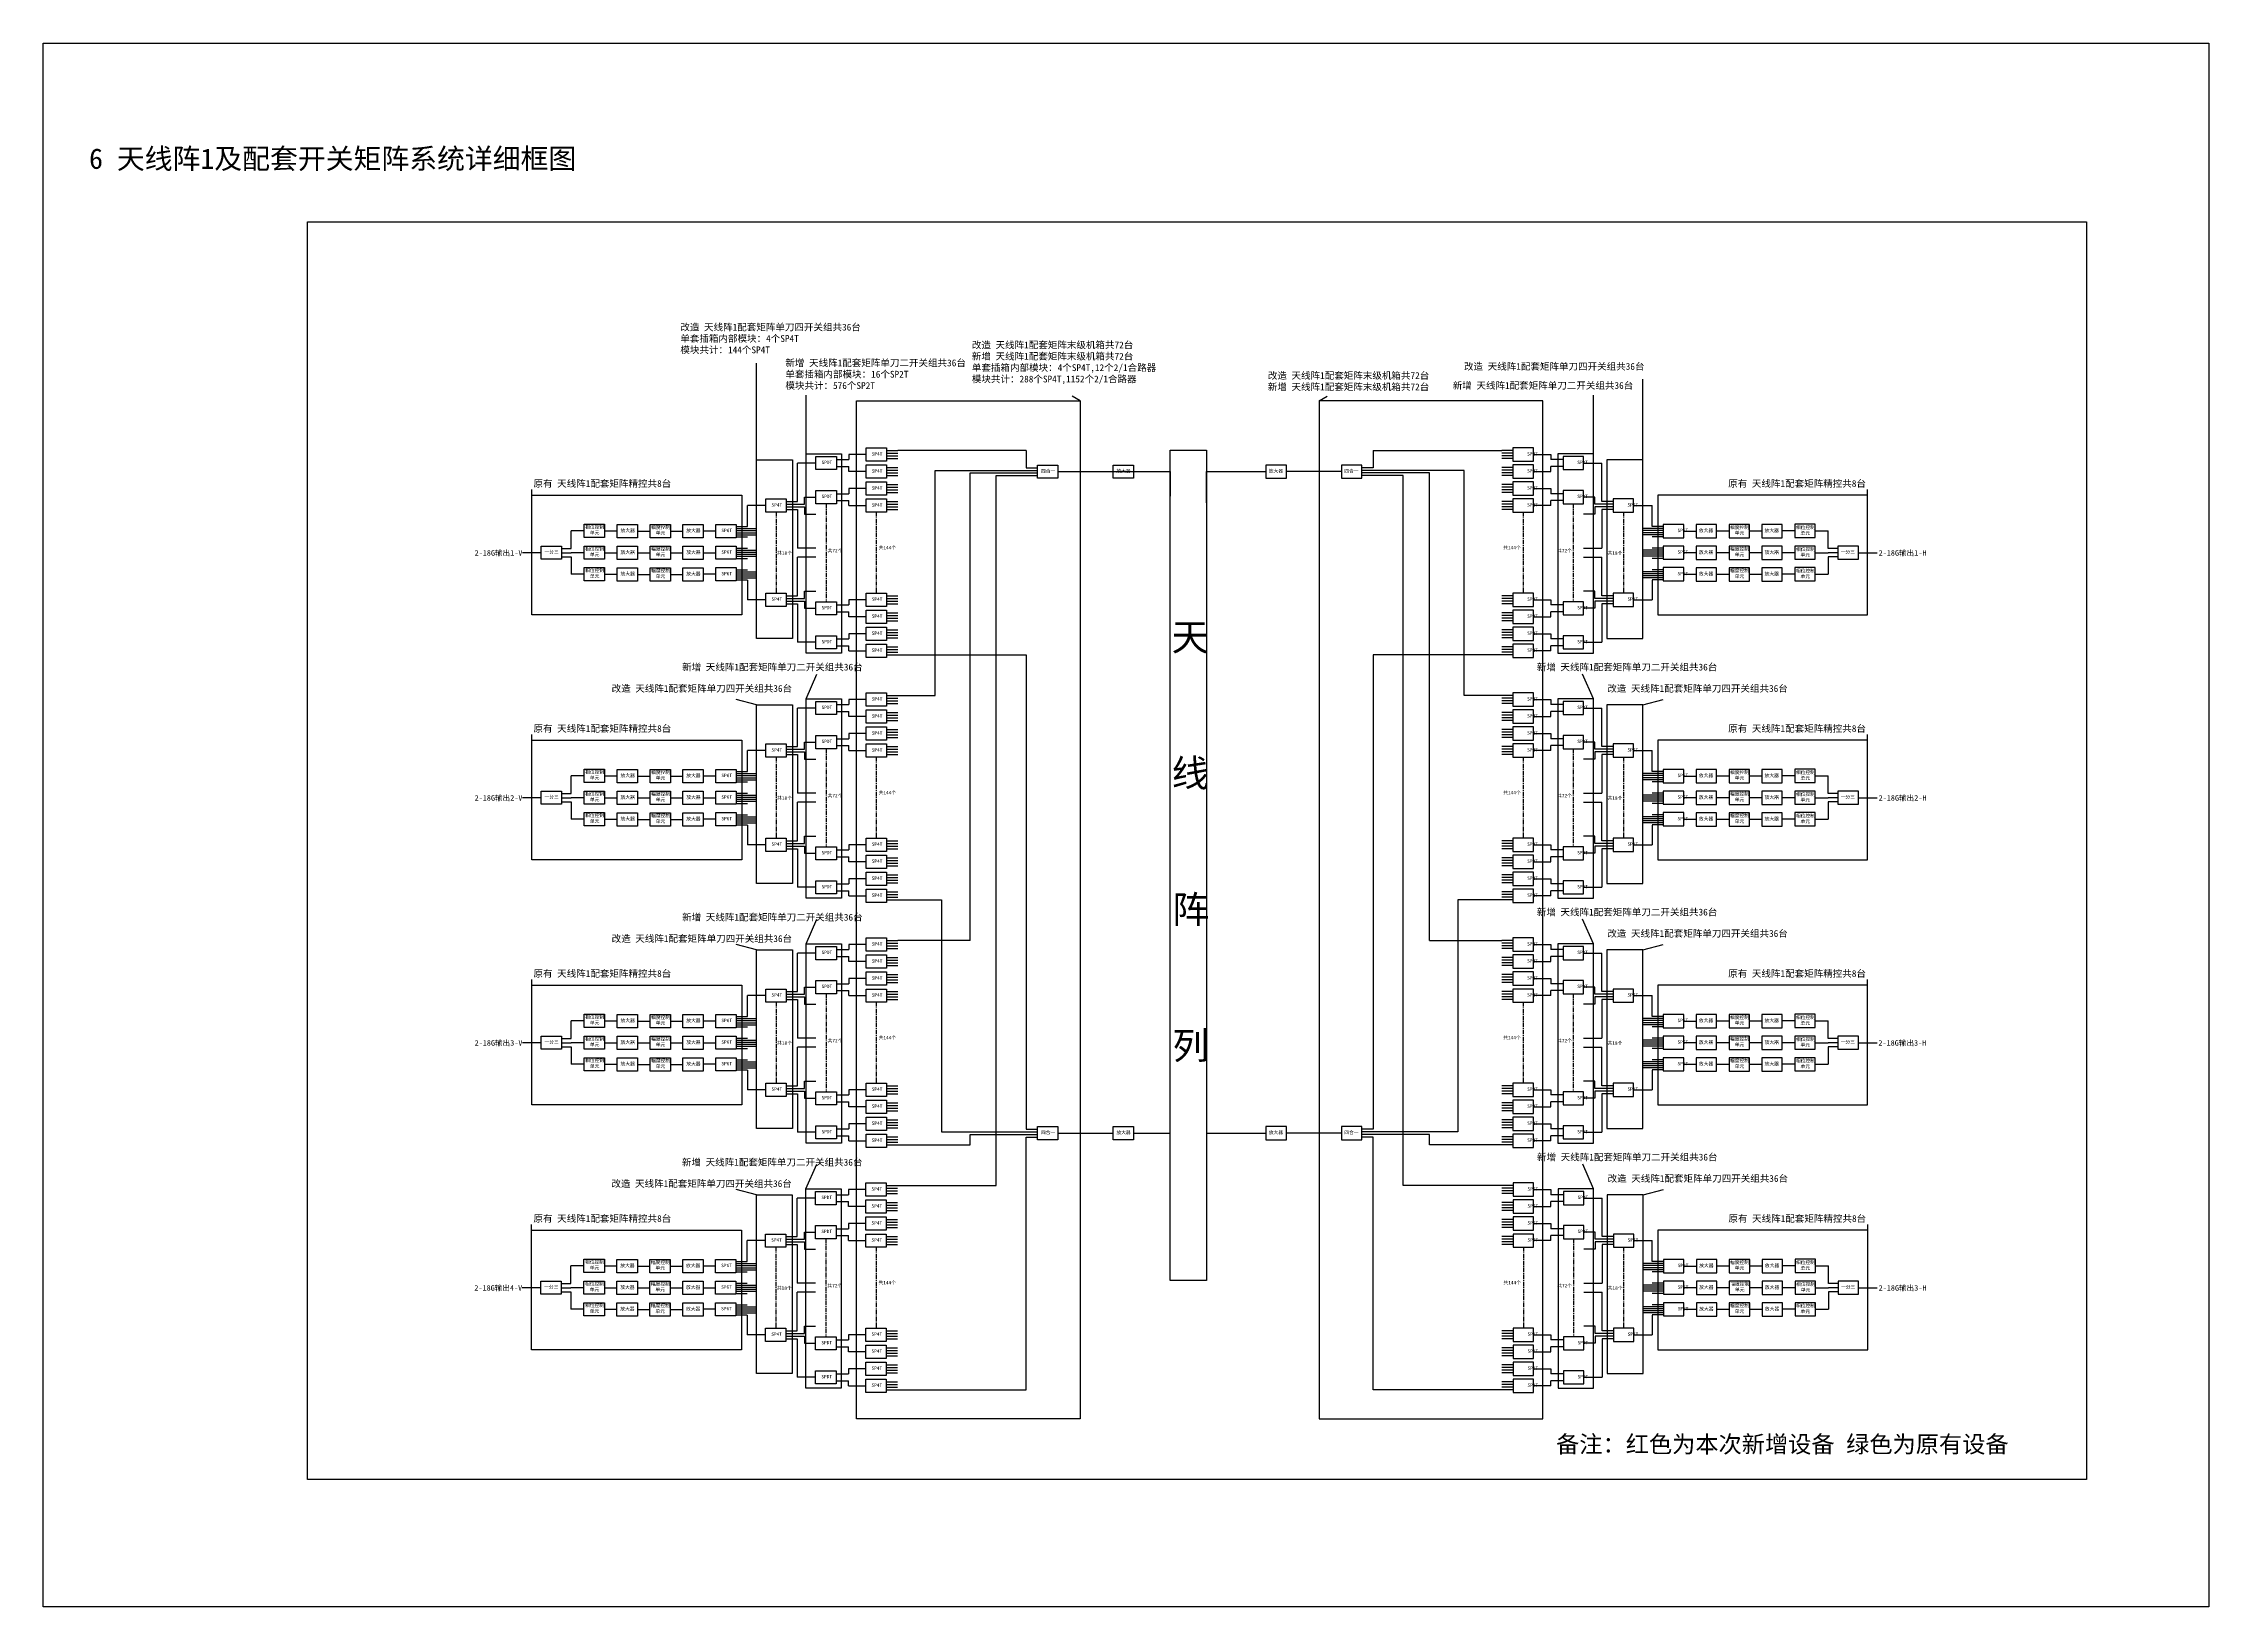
# Model space of a CAD drawing. Header units: millimetres. Extents: x 19126 to 29773, y -13344 to -11046.
# Drawn here: x 22401 to 25583, y -13344 to -11046 of the extents above; entities that cross this region are included whole.
import ezdxf
from ezdxf import colors
from ezdxf.entities.mleader import LeaderData, LeaderLine
from ezdxf.math import Vec2, Vec3

# ---------------------------------------------------------------- set-up
doc = ezdxf.new("R2010")
doc.units = ezdxf.units.MM
doc.linetypes.add('CENTER', pattern=[10.16, 6.35, -1.27, 1.27, -1.27])
for name, color, linetype in [('217-320连线', 2, 'Continuous'), ('中心线', 211, 'CENTER'), ('图层1', 7, 'Continuous'), ('尺寸线', 6, 'Continuous'), ('框线分割', 6, 'Continuous'), ('连线', 7, 'Continuous')]:
    doc.layers.add(name, color=color, linetype=linetype)
doc.styles.get("Standard").update_dxf_attribs({"font": ''})
doc.styles.get('Standard').set_extended_font_data('SimSun')

msp = doc.modelspace()

# ---------------------------------------------------------------- linework, layer by layer
at = {"color": 0}
for p, q in [((23711.9, -11673.8), (23862.2, -11673.8)), ((24489.1, -11673.8), (24338.8, -11673.8)), ((23763.1, -12364.8), (23763.1, -11677.7)), ((23763.1, -11677.7), (23862.2, -11677.7)), ((23801.5, -11681.6), (23862.2, -11681.6)), ((24437.9, -11677.7), (24338.8, -11677.7)), ((24399.5, -11681.6), (24338.8, -11681.6)), ((24437.9, -12364.8), (24437.9, -11677.7)), ((23520, -11723.7), (23520, -11713.1)), ((23520, -11713.1), (23536.6, -11713.1)), ((23520, -11727.5), (23520, -11738.1)), ((23520, -11738.1), (23536.6, -11738.1)), ((23584.8, -11725.6), (23610.2, -11725.6)), ((24616.2, -11725.6), (24590.8, -11725.6)), ((24681, -11713.1), (24664.4, -11713.1)), ((24681, -11738.1), (24664.4, -11738.1)), ((24681, -11723.7), (24681, -11713.1)), ((24681, -11727.5), (24681, -11738.1)), ((23520, -11862.1), (23520, -11851.5)), ((23520, -11851.5), (23536.6, -11851.5)), ((23520, -11865.9), (23520, -11876.5)), ((24681, -11851.5), (24664.4, -11851.5)), ((24681, -11862.1), (24681, -11851.5)), ((24681, -11865.9), (24681, -11876.5)), ((23520, -11876.5), (23536.6, -11876.5)), ((24681, -11876.5), (24664.4, -11876.5)), ((23584.8, -11939), (23610.2, -11939)), ((24616.2, -11939), (24590.8, -11939)), ((23520, -12083.7), (23520, -12073.1)), ((23520, -12073.1), (23536.6, -12073.1)), ((23520, -12087.5), (23520, -12098.1)), ((23584.8, -12085.6), (23610.2, -12085.6)), ((24616.2, -12085.6), (24590.8, -12085.6)), ((24681, -12073.1), (24664.4, -12073.1)), ((24681, -12083.7), (24681, -12073.1)), ((24681, -12087.5), (24681, -12098.1)), ((23520, -12098.1), (23536.6, -12098.1)), ((24681, -12098.1), (24664.4, -12098.1)), ((23520, -12222.1), (23520, -12211.5)), ((23520, -12211.5), (23536.6, -12211.5)), ((24681, -12211.5), (24664.4, -12211.5)), ((24681, -12222.1), (24681, -12211.5)), ((23520, -12225.9), (23520, -12236.5)), ((23520, -12236.5), (23536.6, -12236.5)), ((24681, -12236.5), (24664.4, -12236.5)), ((24681, -12225.9), (24681, -12236.5)), ((23584.8, -12299), (23610.2, -12299)), ((24616.2, -12299), (24590.8, -12299)), ((23520, -12443.7), (23520, -12433.1)), ((23520, -12433.1), (23536.6, -12433.1)), ((24681, -12433.1), (24664.4, -12433.1)), ((24681, -12443.7), (24681, -12433.1)), ((23520, -12447.5), (23520, -12458.1)), ((23520, -12458.1), (23536.6, -12458.1)), ((23584.8, -12445.6), (23610.2, -12445.6)), ((24616.2, -12445.6), (24590.8, -12445.6)), ((24681, -12458.1), (24664.4, -12458.1)), ((24681, -12447.5), (24681, -12458.1)), ((23520, -12582.1), (23520, -12571.5)), ((23520, -12571.5), (23536.6, -12571.5)), ((23520, -12585.9), (23520, -12596.5)), ((23520, -12596.5), (23536.6, -12596.5)), ((24681, -12571.5), (24664.4, -12571.5)), ((24681, -12596.5), (24664.4, -12596.5)), ((24681, -12582.1), (24681, -12571.5)), ((24681, -12585.9), (24681, -12596.5)), ((23584.8, -12659), (23610.2, -12659)), ((24616.2, -12659), (24590.8, -12659)), ((23519.6, -12803.7), (23519.6, -12793.1)), ((23519.6, -12793.1), (23536.2, -12793.1)), ((23519.6, -12807.5), (23519.6, -12818.1)), ((23519.6, -12818.1), (23536.2, -12818.1)), ((23584.4, -12805.6), (23609.9, -12805.6)), ((24616.6, -12805.6), (24591.1, -12805.6)), ((24681.4, -12793.1), (24664.8, -12793.1)), ((24681.4, -12818.1), (24664.8, -12818.1)), ((24681.4, -12803.7), (24681.4, -12793.1)), ((24681.4, -12807.5), (24681.4, -12818.1)), ((23519.6, -12942.1), (23519.6, -12931.5)), ((23519.6, -12931.5), (23536.2, -12931.5)), ((23519.6, -12945.9), (23519.6, -12956.5)), ((24681.4, -12931.5), (24664.8, -12931.5)), ((24681.4, -12942.1), (24681.4, -12931.5)), ((24681.4, -12945.9), (24681.4, -12956.5)), ((23519.6, -12956.5), (23536.2, -12956.5)), ((24681.4, -12956.5), (24664.8, -12956.5)), ((23584.4, -13019), (23609.9, -13019)), ((24616.6, -13019), (24591.1, -13019))]:
    msp.add_line(p, q, dxfattribs=at)
for p, q in [((23196.1, -11762.8), (23177.1, -11762.8)), ((23226.1, -11762.8), (23244.5, -11762.8)), ((23274.5, -11763.1), (23292.8, -11763.1)), ((23322.8, -11763.1), (23341.1, -11763.1)), ((24878.2, -11763.1), (24859.8, -11763.1)), ((24926.5, -11763.1), (24908.2, -11763.1)), ((24974.9, -11762.8), (24956.5, -11762.8)), ((25004.9, -11762.8), (25023.9, -11762.8)), ((23226.1, -11794.8), (23244.5, -11794.8)), ((23274.5, -11795.1), (23292.8, -11795.1)), ((23322.8, -11795.1), (23341.1, -11795.1)), ((24878.2, -11795.1), (24859.8, -11795.1)), ((24926.5, -11795.1), (24908.2, -11795.1)), ((24974.9, -11794.8), (24956.5, -11794.8)), ((23226.1, -11826.5), (23244.5, -11826.5)), ((23274.5, -11826.8), (23292.8, -11826.8)), ((23322.8, -11826.8), (23341.1, -11826.8)), ((24878.2, -11826.8), (24859.8, -11826.8)), ((24926.5, -11826.8), (24908.2, -11826.8)), ((24974.9, -11826.5), (24956.5, -11826.5)), ((23196.1, -12122.8), (23177.1, -12122.8)), ((23226.1, -12122.8), (23244.5, -12122.8)), ((23274.5, -12123.1), (23292.8, -12123.1)), ((23322.8, -12123.1), (23341.1, -12123.1)), ((24878.2, -12123.1), (24859.8, -12123.1)), ((24926.5, -12123.1), (24908.2, -12123.1)), ((24974.9, -12122.8), (24956.5, -12122.8)), ((25004.9, -12122.8), (25023.9, -12122.8)), ((23226.1, -12154.8), (23244.5, -12154.8)), ((23274.5, -12155.1), (23292.8, -12155.1)), ((23322.8, -12155.1), (23341.1, -12155.1)), ((24878.2, -12155.1), (24859.8, -12155.1)), ((24926.5, -12155.1), (24908.2, -12155.1)), ((24974.9, -12154.8), (24956.5, -12154.8)), ((23226.1, -12186.5), (23244.5, -12186.5)), ((23274.5, -12186.8), (23292.8, -12186.8)), ((23322.8, -12186.8), (23341.1, -12186.8)), ((24878.2, -12186.8), (24859.8, -12186.8)), ((24926.5, -12186.8), (24908.2, -12186.8)), ((24974.9, -12186.5), (24956.5, -12186.5)), ((23196.1, -12482.8), (23177.1, -12482.8)), ((23226.1, -12482.8), (23244.5, -12482.8)), ((23274.5, -12483.1), (23292.8, -12483.1)), ((23322.8, -12483.1), (23341.1, -12483.1)), ((24878.2, -12483.1), (24859.8, -12483.1)), ((24926.5, -12483.1), (24908.2, -12483.1)), ((24974.9, -12482.8), (24956.5, -12482.8)), ((25004.9, -12482.8), (25023.9, -12482.8)), ((23226.1, -12514.8), (23244.5, -12514.8)), ((23274.5, -12515.1), (23292.8, -12515.1)), ((23322.8, -12515.1), (23341.1, -12515.1)), ((24878.2, -12515.1), (24859.8, -12515.1)), ((24926.5, -12515.1), (24908.2, -12515.1)), ((24974.9, -12514.8), (24956.5, -12514.8)), ((23226.1, -12546.5), (23244.5, -12546.5)), ((23274.5, -12546.8), (23292.8, -12546.8)), ((23322.8, -12546.8), (23341.1, -12546.8)), ((24878.2, -12546.8), (24859.8, -12546.8)), ((24926.5, -12546.8), (24908.2, -12546.8)), ((24974.9, -12546.5), (24956.5, -12546.5)), ((23195.8, -12842.8), (23176.7, -12842.8)), ((23225.8, -12842.8), (23244.2, -12842.8)), ((23274.2, -12843.1), (23292.4, -12843.1)), ((23322.4, -12843.1), (23340.8, -12843.1)), ((24878.6, -12843.1), (24860.2, -12843.1)), ((24926.8, -12843.1), (24908.6, -12843.1)), ((24975.2, -12842.8), (24956.8, -12842.8)), ((25005.2, -12842.8), (25024.3, -12842.8)), ((23225.8, -12874.8), (23244.2, -12874.8)), ((23274.2, -12875.1), (23292.4, -12875.1)), ((23322.4, -12875.1), (23340.8, -12875.1)), ((24878.6, -12875.1), (24860.2, -12875.1)), ((24926.8, -12875.1), (24908.6, -12875.1)), ((24975.2, -12874.8), (24956.8, -12874.8)), ((23225.8, -12906.5), (23244.2, -12906.5)), ((23274.2, -12906.8), (23292.4, -12906.8)), ((23322.4, -12906.8), (23340.8, -12906.8)), ((24878.6, -12906.8), (24860.2, -12906.8)), ((24926.8, -12906.8), (24908.6, -12906.8)), ((24975.2, -12906.5), (24956.8, -12906.5))]:
    msp.add_line(p, q)
msp.add_lwpolyline([(22401.4, -11046.3), (25583, -11046.3), (25583, -13343.5), (22401.4, -13343.5)], close=True)
msp.add_lwpolyline([(24056.9, -11644.4), (24110.6, -11644.4), (24110.6, -12864.1), (24056.9, -12864.1)], close=True, dxfattribs=at)
at = {"layer": '217-320连线', "color": 35}
for p, q in [((23656.7, -11944.9), (23845.7, -11944.9)), ((23845.7, -11944.9), (23845.7, -12641.7)), ((24544.3, -11944.9), (24355.3, -11944.9)), ((24355.3, -11944.9), (24355.3, -12641.7)), ((23656.7, -12304.9), (23721.3, -12304.9)), ((23721.3, -12304.9), (23721.3, -12645.6)), ((24544.3, -12304.9), (24479.7, -12304.9)), ((24479.7, -12304.9), (24479.7, -12645.6)), ((23721.3, -12645.6), (23862.2, -12645.6)), ((23721.3, -12645.6), (23862.2, -12645.6)), ((23763.1, -12649.5), (23862.2, -12649.5)), ((23763.1, -12664.9), (23763.1, -12649.5)), ((23845.7, -12641.7), (23862.2, -12641.7)), ((23845.7, -12649.5), (23862.2, -12649.5)), ((23845.7, -12653.4), (23862.2, -12653.4)), ((23845.7, -13024.9), (23845.7, -12653.4)), ((23892.2, -12647.6), (23973.1, -12647.6)), ((24003.1, -12647.6), (24056.9, -12647.6)), ((24110.6, -12647.6), (24197.8, -12647.6)), ((24308.8, -12647.6), (24227.8, -12647.6)), ((24355.3, -12641.7), (24338.8, -12641.7)), ((24479.7, -12645.6), (24338.8, -12645.6)), ((24479.7, -12645.6), (24338.8, -12645.6)), ((24355.3, -12649.5), (24338.8, -12649.5)), ((24437.9, -12649.5), (24338.8, -12649.5)), ((24355.3, -12653.4), (24338.8, -12653.4)), ((24355.3, -13024.9), (24355.3, -12653.4)), ((24437.9, -12664.9), (24437.9, -12649.5)), ((23656.7, -12664.9), (23763.1, -12664.9)), ((24544.3, -12664.9), (24437.9, -12664.9)), ((23656.3, -13024.9), (23845.7, -13024.9)), ((24544.6, -13024.9), (24355.3, -13024.9))]:
    msp.add_line(p, q, dxfattribs=at)
at = {"layer": '217-320连线', "color": 1}
msp.add_lwpolyline([(22789.8, -11308.6), (25403.4, -11308.6), (25403.4, -13156.6), (22789.8, -13156.6)], close=True, dxfattribs=at)
at = {"layer": '中心线'}
for p, q in [((23478, -11735.3), (23478, -11854.3)), ((23551.6, -11722.8), (23551.6, -11866.8)), ((23625.2, -11735.3), (23625.2, -11854.3)), ((24575.8, -11735.3), (24575.8, -11854.3)), ((24649.4, -11722.8), (24649.4, -11866.8)), ((24723, -11735.3), (24723, -11854.3)), ((23551.6, -12082.8), (23551.6, -12226.8)), ((24649.4, -12082.8), (24649.4, -12226.8)), ((23478, -12095.3), (23478, -12214.3)), ((23625.2, -12095.3), (23625.2, -12214.3)), ((24575.8, -12095.3), (24575.8, -12214.3)), ((24723, -12095.3), (24723, -12214.3)), ((23478, -12455.3), (23478, -12574.3)), ((23551.6, -12442.8), (23551.6, -12586.8)), ((23625.2, -12455.3), (23625.2, -12574.3)), ((24575.8, -12455.3), (24575.8, -12574.3)), ((24649.4, -12442.8), (24649.4, -12586.8)), ((23477.6, -12815.3), (23477.6, -12934.3)), ((23551.2, -12802.8), (23551.2, -12946.8)), ((23624.9, -12815.3), (23624.9, -12934.3)), ((24576.1, -12815.3), (24576.1, -12934.3)), ((24649.8, -12802.8), (24649.8, -12946.8)), ((24723.4, -12815.3), (24723.4, -12934.3))]:
    msp.add_line(p, q, dxfattribs=at)
at = {"layer": '图层1'}
for p, q in [((23566.6, -11658.1), (23584.8, -11658.1)), ((23566.6, -11668.1), (23584.8, -11668.1)), ((23640.2, -11644.8), (23656.7, -11644.8)), ((23640.2, -11648.7), (23656.7, -11648.7)), ((23640.2, -11652.6), (23656.7, -11652.6)), ((23640.2, -11656.5), (23656.7, -11656.5)), ((23640.2, -11669.8), (23656.7, -11669.8)), ((23640.2, -11673.7), (23656.7, -11673.7)), ((23845.7, -11669.9), (23862.2, -11669.9)), ((23845.7, -11673.8), (23862.2, -11673.8)), ((23892.2, -11675.7), (23973.1, -11675.7)), ((23959.5, -11675.7), (24056.9, -11675.7)), ((24003.1, -11675.7), (24056.9, -11675.7)), ((24110.6, -11721.5), (24110.6, -11675.7)), ((24110.6, -11675.7), (24154.2, -11675.7)), ((24154.2, -11675.7), (24197.8, -11675.7)), ((24308.8, -11675.7), (24227.8, -11675.7)), ((24355.3, -11669.9), (24338.8, -11669.9)), ((24355.3, -11673.8), (24338.8, -11673.8)), ((24560.8, -11644.8), (24544.3, -11644.8)), ((24560.8, -11648.7), (24544.3, -11648.7)), ((24560.8, -11652.6), (24544.3, -11652.6)), ((24560.8, -11656.5), (24544.3, -11656.5)), ((24560.8, -11669.8), (24544.3, -11669.8)), ((24560.8, -11673.7), (24544.3, -11673.7)), ((24634.4, -11658.1), (24616.2, -11658.1)), ((24634.4, -11668.1), (24616.2, -11668.1)), ((23566.6, -11708.1), (23584.8, -11708.1)), ((23640.2, -11677.6), (23656.7, -11677.6)), ((23640.2, -11681.5), (23656.7, -11681.5)), ((23640.2, -11694.8), (23656.7, -11694.8)), ((23640.2, -11698.7), (23656.7, -11698.7)), ((23640.2, -11702.6), (23656.7, -11702.6)), ((23640.2, -11706.5), (23656.7, -11706.5)), ((23763.1, -11677.7), (23862.2, -11677.7)), ((24437.9, -11677.7), (24338.8, -11677.7)), ((24560.8, -11677.6), (24544.3, -11677.6)), ((24560.8, -11681.5), (24544.3, -11681.5)), ((24560.8, -11694.8), (24544.3, -11694.8)), ((24560.8, -11698.7), (24544.3, -11698.7)), ((24560.8, -11702.6), (24544.3, -11702.6)), ((24560.8, -11706.5), (24544.3, -11706.5)), ((24634.4, -11708.1), (24616.2, -11708.1)), ((23493, -11719.8), (23509.5, -11719.8)), ((23493, -11723.7), (23520, -11723.7)), ((23493, -11727.6), (23520, -11727.6)), ((23493, -11731.5), (23509.5, -11731.5)), ((23566.6, -11718.1), (23584.8, -11718.1)), ((23640.2, -11719.8), (23656.7, -11719.8)), ((23640.2, -11723.7), (23656.7, -11723.7)), ((23640.2, -11727.6), (23656.7, -11727.6)), ((23640.2, -11731.5), (23656.7, -11731.5)), ((24560.8, -11719.8), (24544.3, -11719.8)), ((24560.8, -11723.7), (24544.3, -11723.7)), ((24560.8, -11727.6), (24544.3, -11727.6)), ((24560.8, -11731.5), (24544.3, -11731.5)), ((24634.4, -11718.1), (24616.2, -11718.1)), ((24708, -11723.7), (24681, -11723.7)), ((24708, -11727.6), (24681, -11727.6)), ((24708, -11719.8), (24691.5, -11719.8)), ((24708, -11731.5), (24691.5, -11731.5)), ((23419.4, -11756.4), (23435.9, -11756.4)), ((23419.4, -11759.4), (23449.4, -11759.4)), ((23419.4, -11762.4), (23449.4, -11762.4)), ((23419.4, -11765.4), (23449.4, -11765.4)), ((23419.4, -11768.4), (23449.4, -11768.4)), ((23419.4, -11771.4), (23435.9, -11771.4)), ((24781.6, -11759.4), (24751.6, -11759.4)), ((24781.6, -11762.4), (24751.6, -11762.4)), ((24781.6, -11765.4), (24751.6, -11765.4)), ((24781.6, -11768.4), (24751.6, -11768.4)), ((24781.6, -11756.4), (24765.1, -11756.4)), ((24781.6, -11771.4), (24765.1, -11771.4)), ((23162.7, -11788.8), (23177.1, -11788.8)), ((23162.7, -11794.8), (23177.1, -11794.8)), ((23162.7, -11800.8), (23177.1, -11800.8)), ((23419.4, -11788.1), (23435.9, -11788.1)), ((23419.4, -11791.1), (23449.4, -11791.1)), ((23419.4, -11794.1), (23449.4, -11794.1)), ((23419.4, -11797.1), (23449.4, -11797.1)), ((23419.4, -11800.1), (23449.4, -11800.1)), ((23419.4, -11803.1), (23435.9, -11803.1)), ((24781.6, -11791.1), (24751.6, -11791.1)), ((24781.6, -11794.1), (24751.6, -11794.1)), ((24781.6, -11797.1), (24751.6, -11797.1)), ((24781.6, -11800.1), (24751.6, -11800.1)), ((24781.6, -11788.1), (24765.1, -11788.1)), ((24781.6, -11803.1), (24765.1, -11803.1)), ((25038.3, -11788.8), (25023.9, -11788.8)), ((25038.3, -11794.8), (25023.9, -11794.8)), ((25038.3, -11800.8), (25023.9, -11800.8)), ((23419.4, -11819.8), (23435.9, -11819.8)), ((23419.4, -11822.8), (23449.4, -11822.8)), ((23419.4, -11825.8), (23449.4, -11825.8)), ((23419.4, -11828.8), (23449.4, -11828.8)), ((23419.4, -11831.8), (23449.4, -11831.8)), ((23419.4, -11834.8), (23435.9, -11834.8)), ((24781.6, -11822.8), (24751.6, -11822.8)), ((24781.6, -11825.8), (24751.6, -11825.8)), ((24781.6, -11828.8), (24751.6, -11828.8)), ((24781.6, -11831.8), (24751.6, -11831.8)), ((24781.6, -11819.8), (24765.1, -11819.8)), ((24781.6, -11834.8), (24765.1, -11834.8)), ((23493, -11858.2), (23509.5, -11858.2)), ((23493, -11862.1), (23520, -11862.1)), ((23493, -11866), (23520, -11866)), ((23640.2, -11858.2), (23656.7, -11858.2)), ((23640.2, -11862.1), (23656.7, -11862.1)), ((23640.2, -11866), (23656.7, -11866)), ((24560.8, -11858.2), (24544.3, -11858.2)), ((24560.8, -11862.1), (24544.3, -11862.1)), ((24560.8, -11866), (24544.3, -11866)), ((24708, -11862.1), (24681, -11862.1)), ((24708, -11866), (24681, -11866)), ((24708, -11858.2), (24691.5, -11858.2)), ((23493, -11869.9), (23509.5, -11869.9)), ((23566.6, -11871.5), (23584.8, -11871.5)), ((23566.6, -11881.5), (23584.8, -11881.5)), ((23640.2, -11869.9), (23656.7, -11869.9)), ((23640.2, -11883.2), (23656.7, -11883.2)), ((23640.2, -11887.1), (23656.7, -11887.1)), ((23640.2, -11891), (23656.7, -11891)), ((23640.2, -11894.9), (23656.7, -11894.9)), ((24560.8, -11869.9), (24544.3, -11869.9)), ((24560.8, -11883.2), (24544.3, -11883.2)), ((24560.8, -11887.1), (24544.3, -11887.1)), ((24560.8, -11891), (24544.3, -11891)), ((24560.8, -11894.9), (24544.3, -11894.9)), ((24634.4, -11871.5), (24616.2, -11871.5)), ((24634.4, -11881.5), (24616.2, -11881.5)), ((24708, -11869.9), (24691.5, -11869.9)), ((23566.6, -11921.5), (23584.8, -11921.5)), ((23640.2, -11908.2), (23656.7, -11908.2)), ((23640.2, -11912.1), (23656.7, -11912.1)), ((23640.2, -11916), (23656.7, -11916)), ((23640.2, -11919.9), (23656.7, -11919.9)), ((24560.8, -11908.2), (24544.3, -11908.2)), ((24560.8, -11912.1), (24544.3, -11912.1)), ((24560.8, -11916), (24544.3, -11916)), ((24560.8, -11919.9), (24544.3, -11919.9)), ((24634.4, -11921.5), (24616.2, -11921.5)), ((23566.6, -11931.5), (23584.8, -11931.5)), ((23640.2, -11933.2), (23656.7, -11933.2)), ((23640.2, -11937.1), (23656.7, -11937.1)), ((23640.2, -11941), (23656.7, -11941)), ((23640.2, -11944.9), (23656.7, -11944.9)), ((24560.8, -11933.2), (24544.3, -11933.2)), ((24560.8, -11937.1), (24544.3, -11937.1)), ((24560.8, -11941), (24544.3, -11941)), ((24560.8, -11944.9), (24544.3, -11944.9)), ((24634.4, -11931.5), (24616.2, -11931.5)), ((23566.6, -12018.1), (23584.8, -12018.1)), ((23640.2, -12004.8), (23656.7, -12004.8)), ((23640.2, -12008.7), (23656.7, -12008.7)), ((23640.2, -12012.6), (23656.7, -12012.6)), ((23640.2, -12016.5), (23656.7, -12016.5)), ((24560.8, -12004.8), (24544.3, -12004.8)), ((24560.8, -12008.7), (24544.3, -12008.7)), ((24560.8, -12012.6), (24544.3, -12012.6)), ((24560.8, -12016.5), (24544.3, -12016.5)), ((24634.4, -12018.1), (24616.2, -12018.1)), ((23566.6, -12028.1), (23584.8, -12028.1)), ((23640.2, -12029.8), (23656.7, -12029.8)), ((23640.2, -12033.7), (23656.7, -12033.7)), ((23640.2, -12037.6), (23656.7, -12037.6)), ((23640.2, -12041.5), (23656.7, -12041.5)), ((23640.2, -12054.8), (23656.7, -12054.8)), ((24560.8, -12029.8), (24544.3, -12029.8)), ((24560.8, -12033.7), (24544.3, -12033.7)), ((24560.8, -12037.6), (24544.3, -12037.6)), ((24560.8, -12041.5), (24544.3, -12041.5)), ((24560.8, -12054.8), (24544.3, -12054.8)), ((24634.4, -12028.1), (24616.2, -12028.1)), ((23493, -12079.8), (23509.5, -12079.8)), ((23493, -12083.7), (23520, -12083.7)), ((23493, -12087.6), (23520, -12087.6)), ((23566.6, -12068.1), (23584.8, -12068.1)), ((23566.6, -12078.1), (23584.8, -12078.1)), ((23640.2, -12058.7), (23656.7, -12058.7)), ((23640.2, -12062.6), (23656.7, -12062.6)), ((23640.2, -12066.5), (23656.7, -12066.5)), ((23640.2, -12079.8), (23656.7, -12079.8)), ((23640.2, -12083.7), (23656.7, -12083.7)), ((23640.2, -12087.6), (23656.7, -12087.6)), ((24560.8, -12058.7), (24544.3, -12058.7)), ((24560.8, -12062.6), (24544.3, -12062.6)), ((24560.8, -12066.5), (24544.3, -12066.5)), ((24560.8, -12079.8), (24544.3, -12079.8)), ((24560.8, -12083.7), (24544.3, -12083.7)), ((24560.8, -12087.6), (24544.3, -12087.6)), ((24634.4, -12068.1), (24616.2, -12068.1)), ((24634.4, -12078.1), (24616.2, -12078.1)), ((24708, -12083.7), (24681, -12083.7)), ((24708, -12087.6), (24681, -12087.6)), ((24708, -12079.8), (24691.5, -12079.8)), ((23419.4, -12116.4), (23435.9, -12116.4)), ((23419.4, -12119.4), (23449.4, -12119.4)), ((23493, -12091.5), (23509.5, -12091.5)), ((23640.2, -12091.5), (23656.7, -12091.5)), ((24560.8, -12091.5), (24544.3, -12091.5)), ((24708, -12091.5), (24691.5, -12091.5)), ((24781.6, -12119.4), (24751.6, -12119.4)), ((24781.6, -12116.4), (24765.1, -12116.4)), ((23162.7, -12148.8), (23177.1, -12148.8)), ((23419.4, -12122.4), (23449.4, -12122.4)), ((23419.4, -12125.4), (23449.4, -12125.4)), ((23419.4, -12128.4), (23449.4, -12128.4)), ((23419.4, -12131.4), (23435.9, -12131.4)), ((23419.4, -12148.1), (23435.9, -12148.1)), ((23419.4, -12151.1), (23449.4, -12151.1)), ((24781.6, -12122.4), (24751.6, -12122.4)), ((24781.6, -12125.4), (24751.6, -12125.4)), ((24781.6, -12128.4), (24751.6, -12128.4)), ((24781.6, -12151.1), (24751.6, -12151.1)), ((24781.6, -12131.4), (24765.1, -12131.4)), ((24781.6, -12148.1), (24765.1, -12148.1)), ((25038.3, -12148.8), (25023.9, -12148.8)), ((23162.7, -12154.8), (23177.1, -12154.8)), ((23162.7, -12160.8), (23177.1, -12160.8)), ((23419.4, -12154.1), (23449.4, -12154.1)), ((23419.4, -12157.1), (23449.4, -12157.1)), ((23419.4, -12160.1), (23449.4, -12160.1)), ((23419.4, -12163.1), (23435.9, -12163.1)), ((23419.4, -12179.8), (23435.9, -12179.8)), ((23419.4, -12182.8), (23449.4, -12182.8)), ((24781.6, -12154.1), (24751.6, -12154.1)), ((24781.6, -12157.1), (24751.6, -12157.1)), ((24781.6, -12160.1), (24751.6, -12160.1)), ((24781.6, -12182.8), (24751.6, -12182.8)), ((24781.6, -12163.1), (24765.1, -12163.1)), ((24781.6, -12179.8), (24765.1, -12179.8)), ((25038.3, -12154.8), (25023.9, -12154.8)), ((25038.3, -12160.8), (25023.9, -12160.8)), ((23419.4, -12185.8), (23449.4, -12185.8)), ((23419.4, -12188.8), (23449.4, -12188.8)), ((23419.4, -12191.8), (23449.4, -12191.8)), ((23419.4, -12194.8), (23435.9, -12194.8)), ((24781.6, -12185.8), (24751.6, -12185.8)), ((24781.6, -12188.8), (24751.6, -12188.8)), ((24781.6, -12191.8), (24751.6, -12191.8)), ((24781.6, -12194.8), (24765.1, -12194.8)), ((23493, -12218.2), (23509.5, -12218.2)), ((23493, -12222.1), (23520, -12222.1)), ((23493, -12226), (23520, -12226)), ((23493, -12229.9), (23509.5, -12229.9)), ((23566.6, -12231.5), (23584.8, -12231.5)), ((23566.6, -12241.5), (23584.8, -12241.5)), ((23640.2, -12218.2), (23656.7, -12218.2)), ((23640.2, -12222.1), (23656.7, -12222.1)), ((23640.2, -12226), (23656.7, -12226)), ((23640.2, -12229.9), (23656.7, -12229.9)), ((23640.2, -12243.2), (23656.7, -12243.2)), ((23640.2, -12247.1), (23656.7, -12247.1)), ((24560.8, -12218.2), (24544.3, -12218.2)), ((24560.8, -12222.1), (24544.3, -12222.1)), ((24560.8, -12226), (24544.3, -12226)), ((24560.8, -12229.9), (24544.3, -12229.9)), ((24560.8, -12243.2), (24544.3, -12243.2)), ((24560.8, -12247.1), (24544.3, -12247.1)), ((24634.4, -12231.5), (24616.2, -12231.5)), ((24634.4, -12241.5), (24616.2, -12241.5)), ((24708, -12222.1), (24681, -12222.1)), ((24708, -12226), (24681, -12226)), ((24708, -12218.2), (24691.5, -12218.2)), ((24708, -12229.9), (24691.5, -12229.9)), ((23640.2, -12251), (23656.7, -12251)), ((23640.2, -12254.9), (23656.7, -12254.9)), ((23640.2, -12268.2), (23656.7, -12268.2)), ((23640.2, -12272.1), (23656.7, -12272.1)), ((23640.2, -12276), (23656.7, -12276)), ((23640.2, -12279.9), (23656.7, -12279.9)), ((24560.8, -12251), (24544.3, -12251)), ((24560.8, -12254.9), (24544.3, -12254.9)), ((24560.8, -12268.2), (24544.3, -12268.2)), ((24560.8, -12272.1), (24544.3, -12272.1)), ((24560.8, -12276), (24544.3, -12276)), ((24560.8, -12279.9), (24544.3, -12279.9)), ((23566.6, -12281.5), (23584.8, -12281.5)), ((23566.6, -12291.5), (23584.8, -12291.5)), ((23640.2, -12293.2), (23656.7, -12293.2)), ((23640.2, -12297.1), (23656.7, -12297.1)), ((23640.2, -12301), (23656.7, -12301)), ((23640.2, -12304.9), (23656.7, -12304.9)), ((24560.8, -12293.2), (24544.3, -12293.2)), ((24560.8, -12297.1), (24544.3, -12297.1)), ((24560.8, -12301), (24544.3, -12301)), ((24560.8, -12304.9), (24544.3, -12304.9)), ((24634.4, -12281.5), (24616.2, -12281.5)), ((24634.4, -12291.5), (24616.2, -12291.5)), ((23640.2, -12364.8), (23656.7, -12364.8)), ((23640.2, -12368.7), (23656.7, -12368.7)), ((23640.2, -12372.6), (23656.7, -12372.6)), ((24560.8, -12364.8), (24544.3, -12364.8)), ((24560.8, -12368.7), (24544.3, -12368.7)), ((24560.8, -12372.6), (24544.3, -12372.6)), ((23566.6, -12378.1), (23584.8, -12378.1)), ((23566.6, -12388.1), (23584.8, -12388.1)), ((23640.2, -12376.5), (23656.7, -12376.5)), ((23640.2, -12389.8), (23656.7, -12389.8)), ((23640.2, -12393.7), (23656.7, -12393.7)), ((23640.2, -12397.6), (23656.7, -12397.6)), ((23640.2, -12401.5), (23656.7, -12401.5)), ((24560.8, -12376.5), (24544.3, -12376.5)), ((24560.8, -12389.8), (24544.3, -12389.8)), ((24560.8, -12393.7), (24544.3, -12393.7)), ((24560.8, -12397.6), (24544.3, -12397.6)), ((24560.8, -12401.5), (24544.3, -12401.5)), ((24634.4, -12378.1), (24616.2, -12378.1)), ((24634.4, -12388.1), (24616.2, -12388.1)), ((23493, -12439.8), (23509.5, -12439.8)), ((23566.6, -12428.1), (23584.8, -12428.1)), ((23566.6, -12438.1), (23584.8, -12438.1)), ((23640.2, -12414.8), (23656.7, -12414.8)), ((23640.2, -12418.7), (23656.7, -12418.7)), ((23640.2, -12422.6), (23656.7, -12422.6)), ((23640.2, -12426.5), (23656.7, -12426.5)), ((23640.2, -12439.8), (23656.7, -12439.8)), ((24560.8, -12414.8), (24544.3, -12414.8)), ((24560.8, -12418.7), (24544.3, -12418.7)), ((24560.8, -12422.6), (24544.3, -12422.6)), ((24560.8, -12426.5), (24544.3, -12426.5)), ((24560.8, -12439.8), (24544.3, -12439.8)), ((24634.4, -12428.1), (24616.2, -12428.1)), ((24634.4, -12438.1), (24616.2, -12438.1)), ((24708, -12439.8), (24691.5, -12439.8)), ((23493, -12443.7), (23520, -12443.7)), ((23493, -12447.6), (23520, -12447.6)), ((23493, -12451.5), (23509.5, -12451.5)), ((23640.2, -12443.7), (23656.7, -12443.7)), ((23640.2, -12447.6), (23656.7, -12447.6)), ((23640.2, -12451.5), (23656.7, -12451.5)), ((24560.8, -12443.7), (24544.3, -12443.7)), ((24560.8, -12447.6), (24544.3, -12447.6)), ((24560.8, -12451.5), (24544.3, -12451.5)), ((24708, -12443.7), (24681, -12443.7)), ((24708, -12447.6), (24681, -12447.6)), ((24708, -12451.5), (24691.5, -12451.5)), ((23419.4, -12476.4), (23435.9, -12476.4)), ((23419.4, -12479.4), (23449.4, -12479.4)), ((23419.4, -12482.4), (23449.4, -12482.4)), ((23419.4, -12485.4), (23449.4, -12485.4)), ((23419.4, -12488.4), (23449.4, -12488.4)), ((23419.4, -12491.4), (23435.9, -12491.4)), ((24781.6, -12479.4), (24751.6, -12479.4)), ((24781.6, -12482.4), (24751.6, -12482.4)), ((24781.6, -12485.4), (24751.6, -12485.4)), ((24781.6, -12488.4), (24751.6, -12488.4)), ((24781.6, -12476.4), (24765.1, -12476.4)), ((24781.6, -12491.4), (24765.1, -12491.4)), ((23162.7, -12508.8), (23177.1, -12508.8)), ((23162.7, -12514.8), (23177.1, -12514.8)), ((23162.7, -12520.8), (23177.1, -12520.8)), ((23419.4, -12508.1), (23435.9, -12508.1)), ((23419.4, -12511.1), (23449.4, -12511.1)), ((23419.4, -12514.1), (23449.4, -12514.1)), ((23419.4, -12517.1), (23449.4, -12517.1)), ((23419.4, -12520.1), (23449.4, -12520.1)), ((23419.4, -12523.1), (23435.9, -12523.1)), ((24781.6, -12511.1), (24751.6, -12511.1)), ((24781.6, -12514.1), (24751.6, -12514.1)), ((24781.6, -12517.1), (24751.6, -12517.1)), ((24781.6, -12520.1), (24751.6, -12520.1)), ((24781.6, -12508.1), (24765.1, -12508.1)), ((24781.6, -12523.1), (24765.1, -12523.1)), ((25038.3, -12508.8), (25023.9, -12508.8)), ((25038.3, -12514.8), (25023.9, -12514.8)), ((25038.3, -12520.8), (25023.9, -12520.8)), ((23419.4, -12539.8), (23435.9, -12539.8)), ((23419.4, -12542.8), (23449.4, -12542.8)), ((23419.4, -12545.8), (23449.4, -12545.8)), ((23419.4, -12548.8), (23449.4, -12548.8)), ((23419.4, -12551.8), (23449.4, -12551.8)), ((23419.4, -12554.8), (23435.9, -12554.8)), ((24781.6, -12542.8), (24751.6, -12542.8)), ((24781.6, -12545.8), (24751.6, -12545.8)), ((24781.6, -12548.8), (24751.6, -12548.8)), ((24781.6, -12551.8), (24751.6, -12551.8)), ((24781.6, -12539.8), (24765.1, -12539.8)), ((24781.6, -12554.8), (24765.1, -12554.8)), ((23493, -12578.2), (23509.5, -12578.2)), ((23493, -12582.1), (23520, -12582.1)), ((23493, -12586), (23520, -12586)), ((23493, -12589.9), (23509.5, -12589.9)), ((23566.6, -12591.5), (23584.8, -12591.5)), ((23640.2, -12578.2), (23656.7, -12578.2)), ((23640.2, -12582.1), (23656.7, -12582.1)), ((23640.2, -12586), (23656.7, -12586)), ((23640.2, -12589.9), (23656.7, -12589.9)), ((24560.8, -12578.2), (24544.3, -12578.2)), ((24560.8, -12582.1), (24544.3, -12582.1)), ((24560.8, -12586), (24544.3, -12586)), ((24560.8, -12589.9), (24544.3, -12589.9)), ((24634.4, -12591.5), (24616.2, -12591.5)), ((24708, -12582.1), (24681, -12582.1)), ((24708, -12586), (24681, -12586)), ((24708, -12578.2), (24691.5, -12578.2)), ((24708, -12589.9), (24691.5, -12589.9)), ((23566.6, -12601.5), (23584.8, -12601.5)), ((23640.2, -12603.2), (23656.7, -12603.2)), ((23640.2, -12607.1), (23656.7, -12607.1)), ((23640.2, -12611), (23656.7, -12611)), ((23640.2, -12614.9), (23656.7, -12614.9)), ((23640.2, -12628.2), (23656.7, -12628.2)), ((24560.8, -12603.2), (24544.3, -12603.2)), ((24560.8, -12607.1), (24544.3, -12607.1)), ((24560.8, -12611), (24544.3, -12611)), ((24560.8, -12614.9), (24544.3, -12614.9)), ((24560.8, -12628.2), (24544.3, -12628.2)), ((24634.4, -12601.5), (24616.2, -12601.5)), ((23566.6, -12641.5), (23584.8, -12641.5)), ((23566.6, -12651.5), (23584.8, -12651.5)), ((23640.2, -12632.1), (23656.7, -12632.1)), ((23640.2, -12636), (23656.7, -12636)), ((23640.2, -12639.9), (23656.7, -12639.9)), ((23640.2, -12653.2), (23656.7, -12653.2)), ((23640.2, -12657.1), (23656.7, -12657.1)), ((23640.2, -12661), (23656.7, -12661)), ((24560.8, -12632.1), (24544.3, -12632.1)), ((24560.8, -12636), (24544.3, -12636)), ((24560.8, -12639.9), (24544.3, -12639.9)), ((24560.8, -12653.2), (24544.3, -12653.2)), ((24560.8, -12657.1), (24544.3, -12657.1)), ((24560.8, -12661), (24544.3, -12661)), ((24634.4, -12641.5), (24616.2, -12641.5)), ((24634.4, -12651.5), (24616.2, -12651.5)), ((23640.2, -12664.9), (23656.7, -12664.9)), ((24560.8, -12664.9), (24544.3, -12664.9)), ((23639.9, -12724.8), (23656.3, -12724.8)), ((24561.1, -12724.8), (24544.6, -12724.8)), ((23566.2, -12738.1), (23584.4, -12738.1)), ((23566.2, -12748.1), (23584.4, -12748.1)), ((23639.9, -12728.7), (23656.3, -12728.7)), ((23639.9, -12732.6), (23656.3, -12732.6)), ((23639.9, -12736.5), (23656.3, -12736.5)), ((23639.9, -12749.8), (23656.3, -12749.8)), ((23639.9, -12753.7), (23656.3, -12753.7)), ((23639.9, -12757.6), (23656.3, -12757.6)), ((24561.1, -12728.7), (24544.6, -12728.7)), ((24561.1, -12732.6), (24544.6, -12732.6)), ((24561.1, -12736.5), (24544.6, -12736.5)), ((24561.1, -12749.8), (24544.6, -12749.8)), ((24561.1, -12753.7), (24544.6, -12753.7)), ((24561.1, -12757.6), (24544.6, -12757.6)), ((24634.8, -12738.1), (24616.6, -12738.1)), ((24634.8, -12748.1), (24616.6, -12748.1)), ((23566.2, -12788.1), (23584.4, -12788.1)), ((23639.9, -12761.5), (23656.3, -12761.5)), ((23639.9, -12774.8), (23656.3, -12774.8)), ((23639.9, -12778.7), (23656.3, -12778.7)), ((23639.9, -12782.6), (23656.3, -12782.6)), ((23639.9, -12786.5), (23656.3, -12786.5)), ((24561.1, -12761.5), (24544.6, -12761.5)), ((24561.1, -12774.8), (24544.6, -12774.8)), ((24561.1, -12778.7), (24544.6, -12778.7)), ((24561.1, -12782.6), (24544.6, -12782.6)), ((24561.1, -12786.5), (24544.6, -12786.5)), ((24634.8, -12788.1), (24616.6, -12788.1)), ((23492.6, -12799.8), (23509.1, -12799.8)), ((23492.6, -12803.7), (23519.6, -12803.7)), ((23492.6, -12807.6), (23519.6, -12807.6)), ((23492.6, -12811.5), (23509.1, -12811.5)), ((23566.2, -12798.1), (23584.4, -12798.1)), ((23639.9, -12799.8), (23656.3, -12799.8)), ((23639.9, -12803.7), (23656.3, -12803.7)), ((23639.9, -12807.6), (23656.3, -12807.6)), ((23639.9, -12811.5), (23656.3, -12811.5)), ((24561.1, -12799.8), (24544.6, -12799.8)), ((24561.1, -12803.7), (24544.6, -12803.7)), ((24561.1, -12807.6), (24544.6, -12807.6)), ((24561.1, -12811.5), (24544.6, -12811.5)), ((24634.8, -12798.1), (24616.6, -12798.1)), ((24708.4, -12803.7), (24681.4, -12803.7)), ((24708.4, -12807.6), (24681.4, -12807.6)), ((24708.4, -12799.8), (24691.9, -12799.8)), ((24708.4, -12811.5), (24691.9, -12811.5)), ((23419, -12836.4), (23435.5, -12836.4)), ((23419, -12839.4), (23449, -12839.4)), ((23419, -12842.4), (23449, -12842.4)), ((23419, -12845.4), (23449, -12845.4)), ((23419, -12848.4), (23449, -12848.4)), ((23419, -12851.4), (23435.5, -12851.4)), ((24782, -12839.4), (24752, -12839.4)), ((24782, -12842.4), (24752, -12842.4)), ((24782, -12845.4), (24752, -12845.4)), ((24782, -12848.4), (24752, -12848.4)), ((24782, -12836.4), (24765.5, -12836.4)), ((24782, -12851.4), (24765.5, -12851.4)), ((23162.4, -12868.8), (23176.7, -12868.8)), ((23162.4, -12874.8), (23176.7, -12874.8)), ((23162.4, -12880.8), (23176.7, -12880.8)), ((23419, -12868.1), (23435.5, -12868.1)), ((23419, -12871.1), (23449, -12871.1)), ((23419, -12874.1), (23449, -12874.1)), ((23419, -12877.1), (23449, -12877.1)), ((23419, -12880.1), (23449, -12880.1)), ((23419, -12883.1), (23435.5, -12883.1)), ((24782, -12871.1), (24752, -12871.1)), ((24782, -12874.1), (24752, -12874.1)), ((24782, -12877.1), (24752, -12877.1)), ((24782, -12880.1), (24752, -12880.1)), ((24782, -12868.1), (24765.5, -12868.1)), ((24782, -12883.1), (24765.5, -12883.1)), ((25038.6, -12868.8), (25024.3, -12868.8)), ((25038.6, -12874.8), (25024.3, -12874.8)), ((25038.6, -12880.8), (25024.3, -12880.8)), ((23419, -12899.8), (23435.5, -12899.8)), ((23419, -12902.8), (23449, -12902.8)), ((23419, -12905.8), (23449, -12905.8)), ((23419, -12908.8), (23449, -12908.8)), ((23419, -12911.8), (23449, -12911.8)), ((23419, -12914.8), (23435.5, -12914.8)), ((24782, -12902.8), (24752, -12902.8)), ((24782, -12905.8), (24752, -12905.8)), ((24782, -12908.8), (24752, -12908.8)), ((24782, -12911.8), (24752, -12911.8)), ((24782, -12899.8), (24765.5, -12899.8)), ((24782, -12914.8), (24765.5, -12914.8)), ((23492.6, -12938.2), (23509.1, -12938.2)), ((23492.6, -12942.1), (23519.6, -12942.1)), ((23492.6, -12946), (23519.6, -12946)), ((23639.9, -12938.2), (23656.3, -12938.2)), ((23639.9, -12942.1), (23656.3, -12942.1)), ((23639.9, -12946), (23656.3, -12946)), ((24560.8, -12938.2), (24544.3, -12938.2)), ((24560.8, -12942.1), (24544.3, -12942.1)), ((24560.8, -12946), (24544.3, -12946)), ((24708.4, -12942.1), (24681.4, -12942.1)), ((24708.4, -12946), (24681.4, -12946)), ((24708.4, -12938.2), (24691.9, -12938.2)), ((23492.6, -12949.9), (23509.1, -12949.9)), ((23566.2, -12951.5), (23584.4, -12951.5)), ((23566.2, -12961.5), (23584.4, -12961.5)), ((23639.9, -12949.9), (23656.3, -12949.9)), ((23639.9, -12963.2), (23656.3, -12963.2)), ((23639.9, -12967.1), (23656.3, -12967.1)), ((23639.9, -12971), (23656.3, -12971)), ((23639.9, -12974.9), (23656.3, -12974.9)), ((24560.8, -12949.9), (24544.3, -12949.9)), ((24560.8, -12963.2), (24544.3, -12963.2)), ((24560.8, -12967.1), (24544.3, -12967.1)), ((24560.8, -12971), (24544.3, -12971)), ((24560.8, -12974.9), (24544.3, -12974.9)), ((24634.8, -12951.5), (24616.6, -12951.5)), ((24634.8, -12961.5), (24616.6, -12961.5)), ((24708.4, -12949.9), (24691.9, -12949.9)), ((23566.2, -13001.5), (23584.4, -13001.5)), ((23566.2, -13011.5), (23584.4, -13011.5)), ((23639.9, -12988.2), (23656.3, -12988.2)), ((23639.9, -12992.1), (23656.3, -12992.1)), ((23639.9, -12996), (23656.3, -12996)), ((23639.9, -12999.9), (23656.3, -12999.9)), ((24560.8, -12988.2), (24544.3, -12988.2)), ((24560.8, -12992.1), (24544.3, -12992.1)), ((24560.8, -12996), (24544.3, -12996)), ((24560.8, -12999.9), (24544.3, -12999.9)), ((24634.8, -13001.5), (24616.6, -13001.5)), ((24634.8, -13011.5), (24616.6, -13011.5)), ((23639.9, -13013.2), (23656.3, -13013.2)), ((23639.9, -13017.1), (23656.3, -13017.1)), ((23639.9, -13021), (23656.3, -13021)), ((23639.9, -13024.9), (23656.3, -13024.9)), ((24560.8, -13013.2), (24544.3, -13013.2)), ((24560.8, -13017.1), (24544.3, -13017.1)), ((24560.8, -13021), (24544.3, -13021)), ((24560.8, -13024.9), (24544.3, -13024.9))]:
    msp.add_line(p, q, dxfattribs=at)
for points in [[(23610.2, -11640.9), (23640.2, -11640.9), (23640.2, -11660.3), (23610.2, -11660.3)], [(24590.8, -11640.9), (24560.8, -11640.9), (24560.8, -11660.3), (24590.8, -11660.3)], [(23536.6, -11653.4), (23566.6, -11653.4), (23566.6, -11672.8), (23536.6, -11672.8)], [(23610.2, -11665.9), (23640.2, -11665.9), (23640.2, -11685.3), (23610.2, -11685.3)], [(23862.2, -11666), (23892.2, -11666), (23892.2, -11685.5), (23862.2, -11685.5)], [(23973.1, -11666), (24003.1, -11666), (24003.1, -11685.5), (23973.1, -11685.5)], [(24227.8, -11666), (24197.8, -11666), (24197.8, -11685.5), (24227.8, -11685.5)], [(24227.8, -11666), (24197.8, -11666), (24197.8, -11685.5), (24227.8, -11685.5)], [(24338.8, -11666), (24308.8, -11666), (24308.8, -11685.5), (24338.8, -11685.5)], [(24590.8, -11665.9), (24560.8, -11665.9), (24560.8, -11685.3), (24590.8, -11685.3)], [(24664.4, -11653.4), (24634.4, -11653.4), (24634.4, -11672.8), (24664.4, -11672.8)], [(23536.6, -11703.4), (23566.6, -11703.4), (23566.6, -11722.8), (23536.6, -11722.8)], [(23610.2, -11690.9), (23640.2, -11690.9), (23640.2, -11710.3), (23610.2, -11710.3)], [(24590.8, -11690.9), (24560.8, -11690.9), (24560.8, -11710.3), (24590.8, -11710.3)], [(24664.4, -11703.4), (24634.4, -11703.4), (24634.4, -11722.8), (24664.4, -11722.8)], [(23463, -11715.9), (23493, -11715.9), (23493, -11735.3), (23463, -11735.3)], [(23610.2, -11715.9), (23640.2, -11715.9), (23640.2, -11735.3), (23610.2, -11735.3)], [(24590.8, -11715.9), (24560.8, -11715.9), (24560.8, -11735.3), (24590.8, -11735.3)], [(24738, -11715.9), (24708, -11715.9), (24708, -11735.3), (24738, -11735.3)], [(23196.1, -11753.1), (23226.1, -11753.1), (23226.1, -11772.6), (23196.1, -11772.6)], [(23244.5, -11753.4), (23274.5, -11753.4), (23274.5, -11772.8), (23244.5, -11772.8)], [(23292.8, -11753.4), (23322.8, -11753.4), (23322.8, -11772.8), (23292.8, -11772.8)], [(23341.1, -11753.4), (23371.1, -11753.4), (23371.1, -11772.8), (23341.1, -11772.8)], [(23389.4, -11753.4), (23419.4, -11753.4), (23419.4, -11772.8), (23389.4, -11772.8)], [(24811.6, -11753.4), (24781.6, -11753.4), (24781.6, -11772.8), (24811.6, -11772.8)], [(24859.8, -11753.4), (24829.8, -11753.4), (24829.8, -11772.8), (24859.8, -11772.8)], [(24908.2, -11753.4), (24878.2, -11753.4), (24878.2, -11772.8), (24908.2, -11772.8)], [(24956.5, -11753.4), (24926.5, -11753.4), (24926.5, -11772.8), (24956.5, -11772.8)], [(25004.9, -11753.1), (24974.9, -11753.1), (24974.9, -11772.6), (25004.9, -11772.6)], [(23132.7, -11785.1), (23162.7, -11785.1), (23162.7, -11804.5), (23132.7, -11804.5)], [(23196.1, -11785.1), (23226.1, -11785.1), (23226.1, -11804.5), (23196.1, -11804.5)], [(23244.5, -11785.3), (23274.5, -11785.3), (23274.5, -11804.8), (23244.5, -11804.8)], [(23292.8, -11785.3), (23322.8, -11785.3), (23322.8, -11804.8), (23292.8, -11804.8)], [(23341.1, -11785.3), (23371.1, -11785.3), (23371.1, -11804.8), (23341.1, -11804.8)], [(23389.4, -11785.1), (23419.4, -11785.1), (23419.4, -11804.5), (23389.4, -11804.5)], [(24811.6, -11785.1), (24781.6, -11785.1), (24781.6, -11804.5), (24811.6, -11804.5)], [(24859.8, -11785.3), (24829.8, -11785.3), (24829.8, -11804.8), (24859.8, -11804.8)], [(24908.2, -11785.3), (24878.2, -11785.3), (24878.2, -11804.8), (24908.2, -11804.8)], [(24956.5, -11785.3), (24926.5, -11785.3), (24926.5, -11804.8), (24956.5, -11804.8)], [(25004.9, -11785.1), (24974.9, -11785.1), (24974.9, -11804.5), (25004.9, -11804.5)], [(25068.3, -11785.1), (25038.3, -11785.1), (25038.3, -11804.5), (25068.3, -11804.5)], [(23196.1, -11816.8), (23226.1, -11816.8), (23226.1, -11836.2), (23196.1, -11836.2)], [(23244.5, -11817), (23274.5, -11817), (23274.5, -11836.5), (23244.5, -11836.5)], [(23292.8, -11817), (23322.8, -11817), (23322.8, -11836.5), (23292.8, -11836.5)], [(23341.1, -11817), (23371.1, -11817), (23371.1, -11836.5), (23341.1, -11836.5)], [(23389.4, -11816.8), (23419.4, -11816.8), (23419.4, -11836.2), (23389.4, -11836.2)], [(24811.6, -11816.8), (24781.6, -11816.8), (24781.6, -11836.2), (24811.6, -11836.2)], [(24859.8, -11817), (24829.8, -11817), (24829.8, -11836.5), (24859.8, -11836.5)], [(24908.2, -11817), (24878.2, -11817), (24878.2, -11836.5), (24908.2, -11836.5)], [(24956.5, -11817), (24926.5, -11817), (24926.5, -11836.5), (24956.5, -11836.5)], [(25004.9, -11816.8), (24974.9, -11816.8), (24974.9, -11836.2), (25004.9, -11836.2)], [(23463, -11854.3), (23493, -11854.3), (23493, -11873.7), (23463, -11873.7)], [(23536.6, -11866.8), (23566.6, -11866.8), (23566.6, -11886.2), (23536.6, -11886.2)], [(23610.2, -11854.3), (23640.2, -11854.3), (23640.2, -11873.7), (23610.2, -11873.7)], [(24590.8, -11854.3), (24560.8, -11854.3), (24560.8, -11873.7), (24590.8, -11873.7)], [(24664.4, -11866.8), (24634.4, -11866.8), (24634.4, -11886.2), (24664.4, -11886.2)], [(24738, -11854.3), (24708, -11854.3), (24708, -11873.7), (24738, -11873.7)], [(23610.2, -11879.3), (23640.2, -11879.3), (23640.2, -11898.7), (23610.2, -11898.7)], [(24590.8, -11879.3), (24560.8, -11879.3), (24560.8, -11898.7), (24590.8, -11898.7)], [(23536.6, -11916.8), (23566.6, -11916.8), (23566.6, -11936.2), (23536.6, -11936.2)], [(23610.2, -11904.3), (23640.2, -11904.3), (23640.2, -11923.7), (23610.2, -11923.7)], [(23610.2, -11929.3), (23640.2, -11929.3), (23640.2, -11948.7), (23610.2, -11948.7)], [(24590.8, -11904.3), (24560.8, -11904.3), (24560.8, -11923.7), (24590.8, -11923.7)], [(24590.8, -11929.3), (24560.8, -11929.3), (24560.8, -11948.7), (24590.8, -11948.7)], [(24664.4, -11916.8), (24634.4, -11916.8), (24634.4, -11936.2), (24664.4, -11936.2)], [(23536.6, -12013.4), (23566.6, -12013.4), (23566.6, -12032.8), (23536.6, -12032.8)], [(23610.2, -12000.9), (23640.2, -12000.9), (23640.2, -12020.3), (23610.2, -12020.3)], [(23610.2, -12025.9), (23640.2, -12025.9), (23640.2, -12045.3), (23610.2, -12045.3)], [(24590.8, -12000.9), (24560.8, -12000.9), (24560.8, -12020.3), (24590.8, -12020.3)], [(24590.8, -12025.9), (24560.8, -12025.9), (24560.8, -12045.3), (24590.8, -12045.3)], [(24664.4, -12013.4), (24634.4, -12013.4), (24634.4, -12032.8), (24664.4, -12032.8)], [(23610.2, -12050.9), (23640.2, -12050.9), (23640.2, -12070.3), (23610.2, -12070.3)], [(24590.8, -12050.9), (24560.8, -12050.9), (24560.8, -12070.3), (24590.8, -12070.3)], [(23463, -12075.9), (23493, -12075.9), (23493, -12095.3), (23463, -12095.3)], [(23536.6, -12063.4), (23566.6, -12063.4), (23566.6, -12082.8), (23536.6, -12082.8)], [(23610.2, -12075.9), (23640.2, -12075.9), (23640.2, -12095.3), (23610.2, -12095.3)], [(24590.8, -12075.9), (24560.8, -12075.9), (24560.8, -12095.3), (24590.8, -12095.3)], [(24664.4, -12063.4), (24634.4, -12063.4), (24634.4, -12082.8), (24664.4, -12082.8)], [(24738, -12075.9), (24708, -12075.9), (24708, -12095.3), (24738, -12095.3)], [(23196.1, -12113.1), (23226.1, -12113.1), (23226.1, -12132.6), (23196.1, -12132.6)], [(23244.5, -12113.4), (23274.5, -12113.4), (23274.5, -12132.8), (23244.5, -12132.8)], [(23292.8, -12113.4), (23322.8, -12113.4), (23322.8, -12132.8), (23292.8, -12132.8)], [(23341.1, -12113.4), (23371.1, -12113.4), (23371.1, -12132.8), (23341.1, -12132.8)], [(23389.4, -12113.4), (23419.4, -12113.4), (23419.4, -12132.8), (23389.4, -12132.8)], [(24811.6, -12113.4), (24781.6, -12113.4), (24781.6, -12132.8), (24811.6, -12132.8)], [(24859.8, -12113.4), (24829.8, -12113.4), (24829.8, -12132.8), (24859.8, -12132.8)], [(24908.2, -12113.4), (24878.2, -12113.4), (24878.2, -12132.8), (24908.2, -12132.8)], [(24956.5, -12113.4), (24926.5, -12113.4), (24926.5, -12132.8), (24956.5, -12132.8)], [(25004.9, -12113.1), (24974.9, -12113.1), (24974.9, -12132.6), (25004.9, -12132.6)], [(23132.7, -12145.1), (23162.7, -12145.1), (23162.7, -12164.5), (23132.7, -12164.5)], [(23196.1, -12145.1), (23226.1, -12145.1), (23226.1, -12164.5), (23196.1, -12164.5)], [(23244.5, -12145.3), (23274.5, -12145.3), (23274.5, -12164.8), (23244.5, -12164.8)], [(23292.8, -12145.3), (23322.8, -12145.3), (23322.8, -12164.8), (23292.8, -12164.8)], [(23341.1, -12145.3), (23371.1, -12145.3), (23371.1, -12164.8), (23341.1, -12164.8)], [(23389.4, -12145.1), (23419.4, -12145.1), (23419.4, -12164.5), (23389.4, -12164.5)], [(24811.6, -12145.1), (24781.6, -12145.1), (24781.6, -12164.5), (24811.6, -12164.5)], [(24859.8, -12145.3), (24829.8, -12145.3), (24829.8, -12164.8), (24859.8, -12164.8)], [(24908.2, -12145.3), (24878.2, -12145.3), (24878.2, -12164.8), (24908.2, -12164.8)], [(24956.5, -12145.3), (24926.5, -12145.3), (24926.5, -12164.8), (24956.5, -12164.8)], [(25004.9, -12145.1), (24974.9, -12145.1), (24974.9, -12164.5), (25004.9, -12164.5)], [(25068.3, -12145.1), (25038.3, -12145.1), (25038.3, -12164.5), (25068.3, -12164.5)], [(23196.1, -12176.8), (23226.1, -12176.8), (23226.1, -12196.2), (23196.1, -12196.2)], [(23244.5, -12177), (23274.5, -12177), (23274.5, -12196.5), (23244.5, -12196.5)], [(23292.8, -12177), (23322.8, -12177), (23322.8, -12196.5), (23292.8, -12196.5)], [(23341.1, -12177), (23371.1, -12177), (23371.1, -12196.5), (23341.1, -12196.5)], [(23389.4, -12176.8), (23419.4, -12176.8), (23419.4, -12196.2), (23389.4, -12196.2)], [(24811.6, -12176.8), (24781.6, -12176.8), (24781.6, -12196.2), (24811.6, -12196.2)], [(24859.8, -12177), (24829.8, -12177), (24829.8, -12196.5), (24859.8, -12196.5)], [(24908.2, -12177), (24878.2, -12177), (24878.2, -12196.5), (24908.2, -12196.5)], [(24956.5, -12177), (24926.5, -12177), (24926.5, -12196.5), (24956.5, -12196.5)], [(25004.9, -12176.8), (24974.9, -12176.8), (24974.9, -12196.2), (25004.9, -12196.2)], [(23463, -12214.3), (23493, -12214.3), (23493, -12233.7), (23463, -12233.7)], [(23610.2, -12214.3), (23640.2, -12214.3), (23640.2, -12233.7), (23610.2, -12233.7)], [(24590.8, -12214.3), (24560.8, -12214.3), (24560.8, -12233.7), (24590.8, -12233.7)], [(24738, -12214.3), (24708, -12214.3), (24708, -12233.7), (24738, -12233.7)], [(23536.6, -12226.8), (23566.6, -12226.8), (23566.6, -12246.2), (23536.6, -12246.2)], [(23610.2, -12239.3), (23640.2, -12239.3), (23640.2, -12258.7), (23610.2, -12258.7)], [(24590.8, -12239.3), (24560.8, -12239.3), (24560.8, -12258.7), (24590.8, -12258.7)], [(24664.4, -12226.8), (24634.4, -12226.8), (24634.4, -12246.2), (24664.4, -12246.2)], [(23536.6, -12276.8), (23566.6, -12276.8), (23566.6, -12296.2), (23536.6, -12296.2)], [(23610.2, -12264.3), (23640.2, -12264.3), (23640.2, -12283.7), (23610.2, -12283.7)], [(24590.8, -12264.3), (24560.8, -12264.3), (24560.8, -12283.7), (24590.8, -12283.7)], [(24664.4, -12276.8), (24634.4, -12276.8), (24634.4, -12296.2), (24664.4, -12296.2)], [(23610.2, -12289.3), (23640.2, -12289.3), (23640.2, -12308.7), (23610.2, -12308.7)], [(24590.8, -12289.3), (24560.8, -12289.3), (24560.8, -12308.7), (24590.8, -12308.7)], [(23536.6, -12373.4), (23566.6, -12373.4), (23566.6, -12392.8), (23536.6, -12392.8)], [(23610.2, -12360.9), (23640.2, -12360.9), (23640.2, -12380.3), (23610.2, -12380.3)], [(24590.8, -12360.9), (24560.8, -12360.9), (24560.8, -12380.3), (24590.8, -12380.3)], [(24664.4, -12373.4), (24634.4, -12373.4), (24634.4, -12392.8), (24664.4, -12392.8)], [(23610.2, -12385.9), (23640.2, -12385.9), (23640.2, -12405.3), (23610.2, -12405.3)], [(24590.8, -12385.9), (24560.8, -12385.9), (24560.8, -12405.3), (24590.8, -12405.3)], [(23463, -12435.9), (23493, -12435.9), (23493, -12455.3), (23463, -12455.3)], [(23536.6, -12423.4), (23566.6, -12423.4), (23566.6, -12442.8), (23536.6, -12442.8)], [(23610.2, -12410.9), (23640.2, -12410.9), (23640.2, -12430.3), (23610.2, -12430.3)], [(23610.2, -12435.9), (23640.2, -12435.9), (23640.2, -12455.3), (23610.2, -12455.3)], [(24590.8, -12410.9), (24560.8, -12410.9), (24560.8, -12430.3), (24590.8, -12430.3)], [(24590.8, -12435.9), (24560.8, -12435.9), (24560.8, -12455.3), (24590.8, -12455.3)], [(24664.4, -12423.4), (24634.4, -12423.4), (24634.4, -12442.8), (24664.4, -12442.8)], [(24738, -12435.9), (24708, -12435.9), (24708, -12455.3), (24738, -12455.3)], [(23196.1, -12473.1), (23226.1, -12473.1), (23226.1, -12492.6), (23196.1, -12492.6)], [(23244.5, -12473.4), (23274.5, -12473.4), (23274.5, -12492.8), (23244.5, -12492.8)], [(23292.8, -12473.4), (23322.8, -12473.4), (23322.8, -12492.8), (23292.8, -12492.8)], [(23341.1, -12473.4), (23371.1, -12473.4), (23371.1, -12492.8), (23341.1, -12492.8)], [(23389.4, -12473.4), (23419.4, -12473.4), (23419.4, -12492.8), (23389.4, -12492.8)], [(24811.6, -12473.4), (24781.6, -12473.4), (24781.6, -12492.8), (24811.6, -12492.8)], [(24859.8, -12473.4), (24829.8, -12473.4), (24829.8, -12492.8), (24859.8, -12492.8)], [(24908.2, -12473.4), (24878.2, -12473.4), (24878.2, -12492.8), (24908.2, -12492.8)], [(24956.5, -12473.4), (24926.5, -12473.4), (24926.5, -12492.8), (24956.5, -12492.8)], [(25004.9, -12473.1), (24974.9, -12473.1), (24974.9, -12492.6), (25004.9, -12492.6)], [(23132.7, -12505.1), (23162.7, -12505.1), (23162.7, -12524.5), (23132.7, -12524.5)], [(23196.1, -12505.1), (23226.1, -12505.1), (23226.1, -12524.5), (23196.1, -12524.5)], [(23244.5, -12505.3), (23274.5, -12505.3), (23274.5, -12524.8), (23244.5, -12524.8)], [(23292.8, -12505.3), (23322.8, -12505.3), (23322.8, -12524.8), (23292.8, -12524.8)], [(23341.1, -12505.3), (23371.1, -12505.3), (23371.1, -12524.8), (23341.1, -12524.8)], [(23389.4, -12505.1), (23419.4, -12505.1), (23419.4, -12524.5), (23389.4, -12524.5)], [(24811.6, -12505.1), (24781.6, -12505.1), (24781.6, -12524.5), (24811.6, -12524.5)], [(24859.8, -12505.3), (24829.8, -12505.3), (24829.8, -12524.8), (24859.8, -12524.8)], [(24908.2, -12505.3), (24878.2, -12505.3), (24878.2, -12524.8), (24908.2, -12524.8)], [(24956.5, -12505.3), (24926.5, -12505.3), (24926.5, -12524.8), (24956.5, -12524.8)], [(25004.9, -12505.1), (24974.9, -12505.1), (24974.9, -12524.5), (25004.9, -12524.5)], [(25068.3, -12505.1), (25038.3, -12505.1), (25038.3, -12524.5), (25068.3, -12524.5)], [(23196.1, -12536.8), (23226.1, -12536.8), (23226.1, -12556.2), (23196.1, -12556.2)], [(23244.5, -12537), (23274.5, -12537), (23274.5, -12556.5), (23244.5, -12556.5)], [(23292.8, -12537), (23322.8, -12537), (23322.8, -12556.5), (23292.8, -12556.5)], [(23341.1, -12537), (23371.1, -12537), (23371.1, -12556.5), (23341.1, -12556.5)], [(23389.4, -12536.8), (23419.4, -12536.8), (23419.4, -12556.2), (23389.4, -12556.2)], [(24811.6, -12536.8), (24781.6, -12536.8), (24781.6, -12556.2), (24811.6, -12556.2)], [(24859.8, -12537), (24829.8, -12537), (24829.8, -12556.5), (24859.8, -12556.5)], [(24908.2, -12537), (24878.2, -12537), (24878.2, -12556.5), (24908.2, -12556.5)], [(24956.5, -12537), (24926.5, -12537), (24926.5, -12556.5), (24956.5, -12556.5)], [(25004.9, -12536.8), (24974.9, -12536.8), (24974.9, -12556.2), (25004.9, -12556.2)], [(23463, -12574.3), (23493, -12574.3), (23493, -12593.7), (23463, -12593.7)], [(23536.6, -12586.8), (23566.6, -12586.8), (23566.6, -12606.2), (23536.6, -12606.2)], [(23610.2, -12574.3), (23640.2, -12574.3), (23640.2, -12593.7), (23610.2, -12593.7)], [(24590.8, -12574.3), (24560.8, -12574.3), (24560.8, -12593.7), (24590.8, -12593.7)], [(24664.4, -12586.8), (24634.4, -12586.8), (24634.4, -12606.2), (24664.4, -12606.2)], [(24738, -12574.3), (24708, -12574.3), (24708, -12593.7), (24738, -12593.7)], [(23610.2, -12599.3), (23640.2, -12599.3), (23640.2, -12618.7), (23610.2, -12618.7)], [(23610.2, -12624.3), (23640.2, -12624.3), (23640.2, -12643.7), (23610.2, -12643.7)], [(24590.8, -12599.3), (24560.8, -12599.3), (24560.8, -12618.7), (24590.8, -12618.7)], [(24590.8, -12624.3), (24560.8, -12624.3), (24560.8, -12643.7), (24590.8, -12643.7)], [(23536.6, -12636.8), (23566.6, -12636.8), (23566.6, -12656.2), (23536.6, -12656.2)], [(23610.2, -12649.3), (23640.2, -12649.3), (23640.2, -12668.7), (23610.2, -12668.7)], [(23862.2, -12637.9), (23892.2, -12637.9), (23892.2, -12657.3), (23862.2, -12657.3)], [(23973.1, -12637.9), (24003.1, -12637.9), (24003.1, -12657.3), (23973.1, -12657.3)], [(24227.8, -12637.9), (24197.8, -12637.9), (24197.8, -12657.3), (24227.8, -12657.3)], [(24338.8, -12637.9), (24308.8, -12637.9), (24308.8, -12657.3), (24338.8, -12657.3)], [(24590.8, -12649.3), (24560.8, -12649.3), (24560.8, -12668.7), (24590.8, -12668.7)], [(24664.4, -12636.8), (24634.4, -12636.8), (24634.4, -12656.2), (24664.4, -12656.2)], [(23609.9, -12720.9), (23639.9, -12720.9), (23639.9, -12740.3), (23609.9, -12740.3)], [(24591.1, -12720.9), (24561.1, -12720.9), (24561.1, -12740.3), (24591.1, -12740.3)], [(23536.2, -12733.4), (23566.2, -12733.4), (23566.2, -12752.8), (23536.2, -12752.8)], [(23609.9, -12745.9), (23639.9, -12745.9), (23639.9, -12765.3), (23609.9, -12765.3)], [(24591.1, -12745.9), (24561.1, -12745.9), (24561.1, -12765.3), (24591.1, -12765.3)], [(24664.8, -12733.4), (24634.8, -12733.4), (24634.8, -12752.8), (24664.8, -12752.8)], [(23536.2, -12783.4), (23566.2, -12783.4), (23566.2, -12802.8), (23536.2, -12802.8)], [(23609.9, -12770.9), (23639.9, -12770.9), (23639.9, -12790.3), (23609.9, -12790.3)], [(24591.1, -12770.9), (24561.1, -12770.9), (24561.1, -12790.3), (24591.1, -12790.3)], [(24664.8, -12783.4), (24634.8, -12783.4), (24634.8, -12802.8), (24664.8, -12802.8)], [(23462.6, -12795.9), (23492.6, -12795.9), (23492.6, -12815.3), (23462.6, -12815.3)], [(23609.9, -12795.9), (23639.9, -12795.9), (23639.9, -12815.3), (23609.9, -12815.3)], [(24591.1, -12795.9), (24561.1, -12795.9), (24561.1, -12815.3), (24591.1, -12815.3)], [(24738.4, -12795.9), (24708.4, -12795.9), (24708.4, -12815.3), (24738.4, -12815.3)], [(23195.8, -12833.1), (23225.8, -12833.1), (23225.8, -12852.6), (23195.8, -12852.6)], [(23244.2, -12833.4), (23274.2, -12833.4), (23274.2, -12852.8), (23244.2, -12852.8)], [(23292.4, -12833.4), (23322.4, -12833.4), (23322.4, -12852.8), (23292.4, -12852.8)], [(23340.8, -12833.4), (23370.8, -12833.4), (23370.8, -12852.8), (23340.8, -12852.8)], [(23389, -12833.4), (23419, -12833.4), (23419, -12852.8), (23389, -12852.8)], [(24812, -12833.4), (24782, -12833.4), (24782, -12852.8), (24812, -12852.8)], [(24860.2, -12833.4), (24830.2, -12833.4), (24830.2, -12852.8), (24860.2, -12852.8)], [(24908.6, -12833.4), (24878.6, -12833.4), (24878.6, -12852.8), (24908.6, -12852.8)], [(24956.8, -12833.4), (24926.8, -12833.4), (24926.8, -12852.8), (24956.8, -12852.8)], [(25005.2, -12833.1), (24975.2, -12833.1), (24975.2, -12852.6), (25005.2, -12852.6)], [(23132.4, -12865.1), (23162.4, -12865.1), (23162.4, -12884.5), (23132.4, -12884.5)], [(23195.8, -12865.1), (23225.8, -12865.1), (23225.8, -12884.5), (23195.8, -12884.5)], [(23244.2, -12865.3), (23274.2, -12865.3), (23274.2, -12884.8), (23244.2, -12884.8)], [(23292.4, -12865.3), (23322.4, -12865.3), (23322.4, -12884.8), (23292.4, -12884.8)], [(23340.8, -12865.3), (23370.8, -12865.3), (23370.8, -12884.8), (23340.8, -12884.8)], [(23389, -12865.1), (23419, -12865.1), (23419, -12884.5), (23389, -12884.5)], [(24812, -12865.1), (24782, -12865.1), (24782, -12884.5), (24812, -12884.5)], [(24860.2, -12865.3), (24830.2, -12865.3), (24830.2, -12884.8), (24860.2, -12884.8)], [(24908.6, -12865.3), (24878.6, -12865.3), (24878.6, -12884.8), (24908.6, -12884.8)], [(24956.8, -12865.3), (24926.8, -12865.3), (24926.8, -12884.8), (24956.8, -12884.8)], [(25005.2, -12865.1), (24975.2, -12865.1), (24975.2, -12884.5), (25005.2, -12884.5)], [(25068.6, -12865.1), (25038.6, -12865.1), (25038.6, -12884.5), (25068.6, -12884.5)], [(23195.8, -12896.8), (23225.8, -12896.8), (23225.8, -12916.2), (23195.8, -12916.2)], [(23244.2, -12897), (23274.2, -12897), (23274.2, -12916.5), (23244.2, -12916.5)], [(23292.4, -12897), (23322.4, -12897), (23322.4, -12916.5), (23292.4, -12916.5)], [(23340.8, -12897), (23370.8, -12897), (23370.8, -12916.5), (23340.8, -12916.5)], [(23389, -12896.8), (23419, -12896.8), (23419, -12916.2), (23389, -12916.2)], [(24812, -12896.8), (24782, -12896.8), (24782, -12916.2), (24812, -12916.2)], [(24860.2, -12897), (24830.2, -12897), (24830.2, -12916.5), (24860.2, -12916.5)], [(24908.6, -12897), (24878.6, -12897), (24878.6, -12916.5), (24908.6, -12916.5)], [(24956.8, -12897), (24926.8, -12897), (24926.8, -12916.5), (24956.8, -12916.5)], [(25005.2, -12896.8), (24975.2, -12896.8), (24975.2, -12916.2), (25005.2, -12916.2)], [(23462.6, -12934.3), (23492.6, -12934.3), (23492.6, -12953.7), (23462.6, -12953.7)], [(23536.2, -12946.8), (23566.2, -12946.8), (23566.2, -12966.2), (23536.2, -12966.2)], [(23609.9, -12934.3), (23639.9, -12934.3), (23639.9, -12953.7), (23609.9, -12953.7)], [(24591.1, -12934.3), (24561.1, -12934.3), (24561.1, -12953.7), (24591.1, -12953.7)], [(24664.8, -12946.8), (24634.8, -12946.8), (24634.8, -12966.2), (24664.8, -12966.2)], [(24738.4, -12934.3), (24708.4, -12934.3), (24708.4, -12953.7), (24738.4, -12953.7)], [(23609.9, -12959.3), (23639.9, -12959.3), (23639.9, -12978.7), (23609.9, -12978.7)], [(24591.1, -12959.3), (24561.1, -12959.3), (24561.1, -12978.7), (24591.1, -12978.7)], [(23536.2, -12996.8), (23566.2, -12996.8), (23566.2, -13016.2), (23536.2, -13016.2)], [(23609.9, -12984.3), (23639.9, -12984.3), (23639.9, -13003.7), (23609.9, -13003.7)], [(23609.9, -13009.3), (23639.9, -13009.3), (23639.9, -13028.7), (23609.9, -13028.7)], [(24591.1, -12984.3), (24561.1, -12984.3), (24561.1, -13003.7), (24591.1, -13003.7)], [(24591.1, -13009.3), (24561.1, -13009.3), (24561.1, -13028.7), (24591.1, -13028.7)], [(24664.8, -12996.8), (24634.8, -12996.8), (24634.8, -13016.2), (24664.8, -13016.2)]]:
    msp.add_lwpolyline(points, close=True, dxfattribs=at)
at = {"layer": '框线分割', "color": 1}
for p, q in [((23449.4, -11658.2), (23449.4, -11516.2)), ((24751.6, -11658.2), (24751.6, -11539.8)), ((23522.1, -11649.7), (23522.1, -11563.1)), ((23924.8, -11571.6), (23913.3, -11565)), ((24276.2, -11571.6), (24287.7, -11565)), ((24678.9, -11649.7), (24678.9, -11563.1)), ((23522.1, -12009.7), (23538.1, -11973.4)), ((24678.9, -12009.7), (24662.9, -11973.4)), ((23449.4, -12018.2), (23419.5, -12010.7)), ((24751.6, -12018.2), (24781.4, -12010.7)), ((23522.1, -12369.7), (23538.1, -12333.4)), ((24678.9, -12369.7), (24662.9, -12333.4)), ((23449.4, -12378.2), (23419.5, -12370.7)), ((24751.6, -12378.2), (24781.4, -12370.7)), ((23521.7, -12729.7), (23537.7, -12693.4)), ((24679.3, -12729.7), (24663.3, -12693.4)), ((23449.1, -12738.2), (23419.2, -12730.7)), ((24751.9, -12738.2), (24781.8, -12730.7))]:
    msp.add_line(p, q, dxfattribs=at)
at = {"layer": '框线分割', "color": 3}
for p, q in [((23119.2, -11710.3), (23119.2, -11701.9)), ((25081.8, -11710.3), (25081.8, -11701.9)), ((23119.2, -12070.3), (23119.2, -12061.9)), ((25081.8, -12070.3), (25081.8, -12061.9)), ((23119.2, -12430.3), (23119.2, -12421.9)), ((25081.8, -12430.3), (25081.8, -12421.9)), ((23118.8, -12790.3), (23118.8, -12781.9)), ((25082.2, -12790.3), (25082.2, -12781.9))]:
    msp.add_line(p, q, dxfattribs=at)
at = {"layer": '框线分割', "color": 1}
for points in [[(23596.3, -11571.6), (23924.8, -11571.6), (23924.8, -13067.4), (23596.3, -13067.4)], [(24604.7, -11571.6), (24276.2, -11571.6), (24276.2, -13067.4), (24604.7, -13067.4)], [(23449.4, -11658.2), (23502.1, -11658.2), (23502.1, -11920.8), (23449.4, -11920.8)], [(23522.1, -11649.7), (23574.2, -11649.7), (23574.2, -11942.2), (23522.1, -11942.2)], [(24678.9, -11649.7), (24626.8, -11649.7), (24626.8, -11942.2), (24678.9, -11942.2)], [(24751.6, -11658.2), (24698.9, -11658.2), (24698.9, -11920.8), (24751.6, -11920.8)], [(23449.4, -12018.2), (23502.1, -12018.2), (23502.1, -12280.8), (23449.4, -12280.8)], [(23522.1, -12009.7), (23574.2, -12009.7), (23574.2, -12302.2), (23522.1, -12302.2)], [(24678.9, -12009.7), (24626.8, -12009.7), (24626.8, -12302.2), (24678.9, -12302.2)], [(24751.6, -12018.2), (24698.9, -12018.2), (24698.9, -12280.8), (24751.6, -12280.8)], [(23522.1, -12369.7), (23574.2, -12369.7), (23574.2, -12662.2), (23522.1, -12662.2)], [(24678.9, -12369.7), (24626.8, -12369.7), (24626.8, -12662.2), (24678.9, -12662.2)], [(23449.4, -12378.2), (23502.1, -12378.2), (23502.1, -12640.8), (23449.4, -12640.8)], [(24751.6, -12378.2), (24698.9, -12378.2), (24698.9, -12640.8), (24751.6, -12640.8)], [(23449.1, -12738.2), (23501.7, -12738.2), (23501.7, -13000.8), (23449.1, -13000.8)], [(23521.7, -12729.7), (23573.9, -12729.7), (23573.9, -13022.2), (23521.7, -13022.2)], [(24679.3, -12729.7), (24627.1, -12729.7), (24627.1, -13022.2), (24679.3, -13022.2)], [(24751.9, -12738.2), (24699.3, -12738.2), (24699.3, -13000.8), (24751.9, -13000.8)]]:
    msp.add_lwpolyline(points, close=True, dxfattribs=at)
at = {"layer": '框线分割', "color": 3}
for points in [[(23119.2, -11710.3), (23427.6, -11710.3), (23427.6, -11886.2), (23119.2, -11886.2)], [(25081.8, -11710.3), (24773.4, -11710.3), (24773.4, -11886.2), (25081.8, -11886.2)], [(23119.2, -12070.3), (23427.6, -12070.3), (23427.6, -12246.2), (23119.2, -12246.2)], [(25081.8, -12070.3), (24773.4, -12070.3), (24773.4, -12246.2), (25081.8, -12246.2)], [(23119.2, -12430.3), (23427.6, -12430.3), (23427.6, -12606.2), (23119.2, -12606.2)], [(25081.8, -12430.3), (24773.4, -12430.3), (24773.4, -12606.2), (25081.8, -12606.2)], [(23118.8, -12790.3), (23427.2, -12790.3), (23427.2, -12966.2), (23118.8, -12966.2)], [(25082.2, -12790.3), (24773.8, -12790.3), (24773.8, -12966.2), (25082.2, -12966.2)]]:
    msp.add_lwpolyline(points, close=True, dxfattribs=at)
at = {"layer": '连线'}
for p, q in [((23536.6, -11663.1), (23509.5, -11663.1)), ((23509.5, -11719.8), (23509.5, -11663.1)), ((23610.2, -11650.6), (23584.8, -11650.6)), ((23584.8, -11650.6), (23584.8, -11658.1)), ((23584.8, -11675.6), (23584.8, -11668.1)), ((23610.2, -11675.6), (23584.8, -11675.6)), ((23845.7, -11644.8), (23656.7, -11644.8)), ((23711.9, -12004.8), (23711.9, -11673.8)), ((23845.7, -11644.8), (23845.7, -11669.9)), ((24056.9, -11675.7), (24056.9, -11711.7)), ((24355.3, -11644.8), (24544.3, -11644.8)), ((24355.3, -11644.8), (24355.3, -11669.9)), ((24489.1, -12004.8), (24489.1, -11673.8)), ((24590.8, -11650.6), (24616.2, -11650.6)), ((24590.8, -11675.6), (24616.2, -11675.6)), ((24616.2, -11650.6), (24616.2, -11658.1)), ((24616.2, -11675.6), (24616.2, -11668.1)), ((24664.4, -11663.1), (24691.5, -11663.1)), ((24691.5, -11719.8), (24691.5, -11663.1)), ((23610.2, -11700.6), (23584.8, -11700.6)), ((23584.8, -11700.6), (23584.8, -11708.1)), ((23801.5, -12724.8), (23801.5, -11681.6)), ((24399.5, -12724.8), (24399.5, -11681.6)), ((24590.8, -11700.6), (24616.2, -11700.6)), ((24616.2, -11700.6), (24616.2, -11708.1)), ((23463, -11725.6), (23435.9, -11725.6)), ((23435.9, -11756.4), (23435.9, -11725.6)), ((23509.5, -11731.4), (23509.5, -11788.1)), ((23584.8, -11725.6), (23584.8, -11718.1)), ((24616.2, -11725.6), (24616.2, -11718.1)), ((24691.5, -11731.4), (24691.5, -11788.1)), ((24738, -11725.6), (24765.1, -11725.6)), ((24765.1, -11756.4), (24765.1, -11725.6)), ((23177.1, -11788.8), (23177.1, -11762.8)), ((23389.4, -11763.1), (23371.1, -11763.1)), ((24811.6, -11763.1), (24829.8, -11763.1)), ((25023.9, -11788.8), (25023.9, -11762.8)), ((23132.7, -11794.8), (23105.6, -11794.8)), ((23196.1, -11794.8), (23177.1, -11794.8)), ((23177.1, -11800.8), (23177.1, -11826.5)), ((23371.1, -11794.8), (23389.4, -11794.8)), ((23536.6, -11788.1), (23509.5, -11788.1)), ((23536.6, -11801.5), (23509.5, -11801.5)), ((23509.5, -11858.2), (23509.5, -11801.5)), ((24664.4, -11788.1), (24691.5, -11788.1)), ((24664.4, -11801.5), (24691.5, -11801.5)), ((24691.5, -11858.2), (24691.5, -11801.5)), ((24829.8, -11794.8), (24811.6, -11794.8)), ((25004.9, -11794.8), (25023.9, -11794.8)), ((25023.9, -11800.8), (25023.9, -11826.5)), ((25068.3, -11794.8), (25095.4, -11794.8)), ((23196.1, -11826.5), (23177.1, -11826.5)), ((23389.4, -11826.5), (23371.1, -11826.5)), ((23435.9, -11835), (23435.9, -11864)), ((24765.1, -11835), (24765.1, -11864)), ((24811.6, -11826.5), (24829.8, -11826.5)), ((25004.9, -11826.5), (25023.9, -11826.5)), ((23463, -11864), (23435.9, -11864)), ((23610.2, -11864), (23584.8, -11864)), ((23584.8, -11864), (23584.8, -11871.5)), ((24590.8, -11864), (24616.2, -11864)), ((24616.2, -11864), (24616.2, -11871.5)), ((24738, -11864), (24765.1, -11864)), ((23509.5, -11869.8), (23509.5, -11926.5)), ((23584.8, -11889), (23584.8, -11881.5)), ((23610.2, -11889), (23584.8, -11889)), ((24590.8, -11889), (24616.2, -11889)), ((24616.2, -11889), (24616.2, -11881.5)), ((24691.5, -11869.8), (24691.5, -11926.5)), ((23536.6, -11926.5), (23509.5, -11926.5)), ((23610.2, -11914), (23584.8, -11914)), ((23584.8, -11914), (23584.8, -11921.5)), ((24590.8, -11914), (24616.2, -11914)), ((24616.2, -11914), (24616.2, -11921.5)), ((24664.4, -11926.5), (24691.5, -11926.5)), ((23584.8, -11939), (23584.8, -11931.5)), ((24616.2, -11939), (24616.2, -11931.5)), ((23536.6, -12023.1), (23509.5, -12023.1)), ((23509.5, -12079.8), (23509.5, -12023.1)), ((23610.2, -12010.6), (23584.8, -12010.6)), ((23584.8, -12010.6), (23584.8, -12018.1)), ((23656.7, -12004.8), (23711.9, -12004.8)), ((24544.3, -12004.8), (24489.1, -12004.8)), ((24590.8, -12010.6), (24616.2, -12010.6)), ((24616.2, -12010.6), (24616.2, -12018.1)), ((24664.4, -12023.1), (24691.5, -12023.1)), ((24691.5, -12079.8), (24691.5, -12023.1)), ((23584.8, -12035.6), (23584.8, -12028.1)), ((23610.2, -12035.6), (23584.8, -12035.6)), ((24590.8, -12035.6), (24616.2, -12035.6)), ((24616.2, -12035.6), (24616.2, -12028.1)), ((23463, -12085.6), (23435.9, -12085.6)), ((23435.9, -12116.4), (23435.9, -12085.6)), ((23610.2, -12060.6), (23584.8, -12060.6)), ((23584.8, -12060.6), (23584.8, -12068.1)), ((23584.8, -12085.6), (23584.8, -12078.1)), ((24590.8, -12060.6), (24616.2, -12060.6)), ((24616.2, -12060.6), (24616.2, -12068.1)), ((24616.2, -12085.6), (24616.2, -12078.1)), ((24738, -12085.6), (24765.1, -12085.6)), ((24765.1, -12116.4), (24765.1, -12085.6)), ((23509.5, -12091.4), (23509.5, -12148.1)), ((24691.5, -12091.4), (24691.5, -12148.1)), ((23177.1, -12148.8), (23177.1, -12122.8)), ((23389.4, -12123.1), (23371.1, -12123.1)), ((23536.6, -12148.1), (23509.5, -12148.1)), ((24664.4, -12148.1), (24691.5, -12148.1)), ((24811.6, -12123.1), (24829.8, -12123.1)), ((25023.9, -12148.8), (25023.9, -12122.8)), ((23132.7, -12154.8), (23105.6, -12154.8)), ((23196.1, -12154.8), (23177.1, -12154.8)), ((23177.1, -12160.8), (23177.1, -12186.5)), ((23371.1, -12154.8), (23389.4, -12154.8)), ((23536.6, -12161.5), (23509.5, -12161.5)), ((23509.5, -12218.2), (23509.5, -12161.5)), ((24664.4, -12161.5), (24691.5, -12161.5)), ((24691.5, -12218.2), (24691.5, -12161.5)), ((24829.8, -12154.8), (24811.6, -12154.8)), ((25004.9, -12154.8), (25023.9, -12154.8)), ((25023.9, -12160.8), (25023.9, -12186.5)), ((25068.3, -12154.8), (25095.4, -12154.8)), ((23196.1, -12186.5), (23177.1, -12186.5)), ((23389.4, -12186.5), (23371.1, -12186.5)), ((23435.9, -12195), (23435.9, -12224)), ((24765.1, -12195), (24765.1, -12224)), ((24811.6, -12186.5), (24829.8, -12186.5)), ((25004.9, -12186.5), (25023.9, -12186.5)), ((23463, -12224), (23435.9, -12224)), ((23509.5, -12229.8), (23509.5, -12286.5)), ((23610.2, -12224), (23584.8, -12224)), ((23584.8, -12224), (23584.8, -12231.5)), ((23584.8, -12249), (23584.8, -12241.5)), ((23610.2, -12249), (23584.8, -12249)), ((24590.8, -12224), (24616.2, -12224)), ((24590.8, -12249), (24616.2, -12249)), ((24616.2, -12224), (24616.2, -12231.5)), ((24616.2, -12249), (24616.2, -12241.5)), ((24691.5, -12229.8), (24691.5, -12286.5)), ((24738, -12224), (24765.1, -12224)), ((23610.2, -12274), (23584.8, -12274)), ((23584.8, -12274), (23584.8, -12281.5)), ((24590.8, -12274), (24616.2, -12274)), ((24616.2, -12274), (24616.2, -12281.5)), ((23536.6, -12286.5), (23509.5, -12286.5)), ((23584.8, -12299), (23584.8, -12291.5)), ((24616.2, -12299), (24616.2, -12291.5)), ((24664.4, -12286.5), (24691.5, -12286.5)), ((23610.2, -12370.6), (23584.8, -12370.6)), ((23584.8, -12370.6), (23584.8, -12378.1)), ((23763.1, -12364.8), (23656.7, -12364.8)), ((24437.9, -12364.8), (24544.3, -12364.8)), ((24590.8, -12370.6), (24616.2, -12370.6)), ((24616.2, -12370.6), (24616.2, -12378.1)), ((23536.6, -12383.1), (23509.5, -12383.1)), ((23509.5, -12439.8), (23509.5, -12383.1)), ((23584.8, -12395.6), (23584.8, -12388.1)), ((23610.2, -12395.6), (23584.8, -12395.6)), ((24590.8, -12395.6), (24616.2, -12395.6)), ((24616.2, -12395.6), (24616.2, -12388.1)), ((24664.4, -12383.1), (24691.5, -12383.1)), ((24691.5, -12439.8), (24691.5, -12383.1)), ((23610.2, -12420.6), (23584.8, -12420.6)), ((23584.8, -12420.6), (23584.8, -12428.1)), ((23584.8, -12445.6), (23584.8, -12438.1)), ((24590.8, -12420.6), (24616.2, -12420.6)), ((24616.2, -12420.6), (24616.2, -12428.1)), ((24616.2, -12445.6), (24616.2, -12438.1)), ((23463, -12445.6), (23435.9, -12445.6)), ((23435.9, -12476.4), (23435.9, -12445.6)), ((23509.5, -12451.4), (23509.5, -12508.1)), ((24691.5, -12451.4), (24691.5, -12508.1)), ((24738, -12445.6), (24765.1, -12445.6)), ((24765.1, -12476.4), (24765.1, -12445.6)), ((23177.1, -12508.8), (23177.1, -12482.8)), ((23389.4, -12483.1), (23371.1, -12483.1)), ((24811.6, -12483.1), (24829.8, -12483.1)), ((25023.9, -12508.8), (25023.9, -12482.8)), ((23132.7, -12514.8), (23105.6, -12514.8)), ((23196.1, -12514.8), (23177.1, -12514.8)), ((23177.1, -12520.8), (23177.1, -12546.5)), ((23371.1, -12514.8), (23389.4, -12514.8)), ((23536.6, -12508.1), (23509.5, -12508.1)), ((23536.6, -12521.5), (23509.5, -12521.5)), ((23509.5, -12578.2), (23509.5, -12521.5)), ((24664.4, -12508.1), (24691.5, -12508.1)), ((24664.4, -12521.5), (24691.5, -12521.5)), ((24691.5, -12578.2), (24691.5, -12521.5)), ((24829.8, -12514.8), (24811.6, -12514.8)), ((25004.9, -12514.8), (25023.9, -12514.8)), ((25023.9, -12520.8), (25023.9, -12546.5)), ((25068.3, -12514.8), (25095.4, -12514.8)), ((23196.1, -12546.5), (23177.1, -12546.5)), ((23389.4, -12546.5), (23371.1, -12546.5)), ((23435.9, -12555), (23435.9, -12584)), ((24765.1, -12555), (24765.1, -12584)), ((24811.6, -12546.5), (24829.8, -12546.5)), ((25004.9, -12546.5), (25023.9, -12546.5)), ((23463, -12584), (23435.9, -12584)), ((23509.5, -12589.8), (23509.5, -12646.5)), ((23610.2, -12584), (23584.8, -12584)), ((23584.8, -12584), (23584.8, -12591.5)), ((24590.8, -12584), (24616.2, -12584)), ((24616.2, -12584), (24616.2, -12591.5)), ((24691.5, -12589.8), (24691.5, -12646.5)), ((24738, -12584), (24765.1, -12584)), ((23584.8, -12609), (23584.8, -12601.5)), ((23610.2, -12609), (23584.8, -12609)), ((24590.8, -12609), (24616.2, -12609)), ((24616.2, -12609), (24616.2, -12601.5)), ((23536.6, -12646.5), (23509.5, -12646.5)), ((23610.2, -12634), (23584.8, -12634)), ((23584.8, -12634), (23584.8, -12641.5)), ((23584.8, -12659), (23584.8, -12651.5)), ((24590.8, -12634), (24616.2, -12634)), ((24616.2, -12634), (24616.2, -12641.5)), ((24616.2, -12659), (24616.2, -12651.5)), ((24664.4, -12646.5), (24691.5, -12646.5)), ((23656.7, -12724.8), (23801.5, -12724.8)), ((24544.3, -12724.8), (24399.5, -12724.8)), ((23536.2, -12743.1), (23509.1, -12743.1)), ((23509.1, -12799.8), (23509.1, -12743.1)), ((23609.9, -12730.6), (23584.4, -12730.6)), ((23584.4, -12730.6), (23584.4, -12738.1)), ((23584.4, -12755.6), (23584.4, -12748.1)), ((23609.9, -12755.6), (23584.4, -12755.6)), ((24591.1, -12730.6), (24616.6, -12730.6)), ((24591.1, -12755.6), (24616.6, -12755.6)), ((24616.6, -12730.6), (24616.6, -12738.1)), ((24616.6, -12755.6), (24616.6, -12748.1)), ((24664.8, -12743.1), (24691.9, -12743.1)), ((24691.9, -12799.8), (24691.9, -12743.1)), ((23609.9, -12780.6), (23584.4, -12780.6)), ((23584.4, -12780.6), (23584.4, -12788.1)), ((24591.1, -12780.6), (24616.6, -12780.6)), ((24616.6, -12780.6), (24616.6, -12788.1)), ((23462.6, -12805.6), (23435.5, -12805.6)), ((23435.5, -12836.4), (23435.5, -12805.6)), ((23509.1, -12811.4), (23509.1, -12868.1)), ((23584.4, -12805.6), (23584.4, -12798.1)), ((24616.6, -12805.6), (24616.6, -12798.1)), ((24691.9, -12811.4), (24691.9, -12868.1)), ((24738.4, -12805.6), (24765.5, -12805.6)), ((24765.5, -12836.4), (24765.5, -12805.6)), ((23176.7, -12868.8), (23176.7, -12842.8)), ((23389, -12843.1), (23370.8, -12843.1)), ((24812, -12843.1), (24830.2, -12843.1)), ((25024.3, -12868.8), (25024.3, -12842.8)), ((23132.4, -12874.8), (23105.3, -12874.8)), ((23195.8, -12874.8), (23176.7, -12874.8)), ((23176.7, -12880.8), (23176.7, -12906.5)), ((23370.8, -12874.8), (23389, -12874.8)), ((23536.2, -12868.1), (23509.1, -12868.1)), ((23536.2, -12881.5), (23509.1, -12881.5)), ((23509.1, -12938.2), (23509.1, -12881.5)), ((24664.8, -12868.1), (24691.9, -12868.1)), ((24664.8, -12881.5), (24691.9, -12881.5)), ((24691.9, -12938.2), (24691.9, -12881.5)), ((24830.2, -12874.8), (24812, -12874.8)), ((25005.2, -12874.8), (25024.3, -12874.8)), ((25024.3, -12880.8), (25024.3, -12906.5)), ((25068.6, -12874.8), (25095.7, -12874.8)), ((23195.8, -12906.5), (23176.7, -12906.5)), ((23389, -12906.5), (23370.8, -12906.5)), ((23435.5, -12915), (23435.5, -12944)), ((24765.5, -12915), (24765.5, -12944)), ((24812, -12906.5), (24830.2, -12906.5)), ((25005.2, -12906.5), (25024.3, -12906.5)), ((23462.6, -12944), (23435.5, -12944)), ((23609.9, -12944), (23584.4, -12944)), ((23584.4, -12944), (23584.4, -12951.5)), ((24591.1, -12944), (24616.6, -12944)), ((24616.6, -12944), (24616.6, -12951.5)), ((24738.4, -12944), (24765.5, -12944)), ((23509.1, -12949.8), (23509.1, -13006.5)), ((23584.4, -12969), (23584.4, -12961.5)), ((23609.9, -12969), (23584.4, -12969)), ((24591.1, -12969), (24616.6, -12969)), ((24616.6, -12969), (24616.6, -12961.5)), ((24691.9, -12949.8), (24691.9, -13006.5)), ((23536.2, -13006.5), (23509.1, -13006.5)), ((23609.9, -12994), (23584.4, -12994)), ((23584.4, -12994), (23584.4, -13001.5)), ((23584.4, -13019), (23584.4, -13011.5)), ((24591.1, -12994), (24616.6, -12994)), ((24616.6, -12994), (24616.6, -13001.5)), ((24616.6, -13019), (24616.6, -13011.5)), ((24664.8, -13006.5), (24691.9, -13006.5))]:
    msp.add_line(p, q, dxfattribs=at)

# ---------------------------------------------------------------- texts
at = {"insert": (22468.6, -11200.8), "char_height": 30, "attachment_point": 1}
msp.add_mtext_dynamic_manual_height_columns('{\\fFangSong|b1|i0|c134|p49;6 天线阵1及配套开关矩阵系统详细框图}', width=1230.671, gutter_width=12.5, heights=[0], dxfattribs=at)
at = {"layer": '217-320连线', "attachment_point": 1}
for s, width, insert, char_height in [('\\pi149.59;{\\C1;天\\P\\pi175.04;\\P\\P\\pi149.7;线\\P\\pi175.04;\\P\\P\\pi150.48;阵\\P\\pi175.04;\\P\\P\\pi150.59;列}', 263.789, (23909.6, -11898.7), 40), ('\\pi454.61;{\\H0.5x;\\C1;备注：红色为本次新增设备\\C256; \\C3;绿色为原有设备}', 1527.56, (24169.5, -13092.2), 50)]:
    msp.add_mtext_dynamic_manual_height_columns(s, width=width, gutter_width=12.5, heights=[0], dxfattribs=dict(at, insert=insert, char_height=char_height))
at = {"layer": '图层1', "color": 6, "char_height": 8}
for s, width, insert, attachment_point in [('2-18G输出1-V', 153.361, (23035.1, -11791.1), 1), ('2-18G输出1-H', 127.836, (25168.3, -11791.1), 3), ('2-18G输出2-V', 153.361, (23035.1, -12151.1), 1), ('2-18G输出2-H', 127.836, (25168.3, -12151.1), 3), ('2-18G输出3-V', 153.361, (23035.1, -12511.1), 1), ('2-18G输出3-H', 127.836, (25168, -12511.1), 3), ('2-18G输出4-V', 153.361, (23034.7, -12871.1), 1), ('2-18G输出3-H', 127.836, (25168.3, -12871.1), 3)]:
    msp.add_mtext_dynamic_manual_height_columns(s, width=width, gutter_width=12.5, heights=[0], dxfattribs=dict(at, insert=insert, attachment_point=attachment_point))
at = {"layer": '尺寸线', "char_height": 5}
for s, width, insert, attachment_point in [('\\pi14.895;SPDT', 43.457, (23530, -11659.6), 1), ('\\pi14.895;SP4T', 43.457, (23603.7, -11647.1), 1), ('\\pi14.895;SP4T', 43.457, (23603.7, -11672.1), 1), ('四合一', 43.457, (23867.1, -11672.2), 1), ('放大器', 43.457, (23978.1, -11672.2), 1), ('放大器', 43.457, (24222.9, -11672.2), 3), ('四合一', 43.457, (24333.9, -11672.2), 3), ('SP4T', 43.457, (24597.3, -11647.1), 3), ('SP4T', 43.457, (24597.3, -11672.1), 3), ('SPDT', 43.457, (24670.9, -11659.6), 3), ('\\pi14.895;SP4T', 43.457, (23603.7, -11697.1), 1), ('SP4T', 43.457, (24597.3, -11697.1), 3), ('\\pi14.895;SP4T', 43.457, (23456.4, -11722.1), 1), ('\\pi14.895;SPDT', 43.457, (23530, -11709.6), 1), ('\\pi14.895;SP4T', 43.457, (23603.7, -11722.1), 1), ('SP4T', 43.457, (24597.3, -11722.1), 3), ('SPDT', 43.457, (24670.9, -11709.6), 3), ('SP4T', 43.457, (24744.6, -11722.1), 3), ('\\pi1.3904;相位控制\\P\\pi8.3765;单元', 30.336, (23196.1, -11754.6), 1), ('放大器', 43.457, (23249.5, -11759.6), 1), ('\\pi1.5293;幅度控制\\P\\pi8.3765;单元', 30.336, (23292.8, -11754.9), 1), ('放大器', 43.457, (23346.1, -11759.6), 1), ('\\pi14.895;SP6T', 43.457, (23382.8, -11759.6), 1), ('SP6T', 43.457, (24818.2, -11759.6), 3), ('放大器', 43.457, (24854.9, -11759.6), 3), ('\\pi1.3904;幅度控制\\P\\pi8.3765;单元', 30.336, (24878.2, -11754.9), 1), ('放大器', 43.457, (24951.5, -11759.6), 3), ('\\pi1.5293;相位控制\\P\\pi8.3765;单元', 30.336, (24974.9, -11755.1), 1), ('一分三', 43.457, (23137.7, -11791.3), 1), ('\\pi1.3904;相位控制\\P\\pi8.3765;单元', 30.336, (23196.1, -11786.6), 1), ('放大器', 43.457, (23249.5, -11791.6), 1), ('\\pi1.5293;幅度控制\\P\\pi8.3765;单元', 30.336, (23292.8, -11786.8), 1), ('放大器', 43.457, (23346.1, -11791.6), 1), ('\\pi14.895;SP6T', 43.457, (23382.8, -11791.3), 1), ('共18个', 51.979, (23479.5, -11792.8), 1), ('共72个', 51.979, (23553.7, -11789.3), 1), ('共144个', 51.979, (23628.8, -11784.8), 1), ('共144个', 51.979, (24572.2, -11784.8), 3), ('共72个', 51.979, (24647.3, -11789.3), 3), ('共18个', 51.979, (24721.5, -11792.8), 3), ('SP6T', 43.457, (24818.2, -11791.3), 3), ('放大器', 43.457, (24854.9, -11791.6), 3), ('\\pi1.3904;幅度控制\\P\\pi8.3765;单元', 30.336, (24878.2, -11786.8), 1), ('放大器', 43.457, (24951.5, -11791.6), 3), ('\\pi1.5293;相位控制\\P\\pi8.3765;单元', 30.336, (24974.9, -11787.1), 1), ('一分三', 43.457, (25063.3, -11791.3), 3), ('\\pi1.3904;相位控制\\P\\pi8.3765;单元', 30.336, (23196.1, -11818.3), 1), ('放大器', 43.457, (23249.5, -11823.3), 1), ('\\pi1.5293;幅度控制\\P\\pi8.3765;单元', 30.336, (23292.8, -11818.5), 1), ('放大器', 43.457, (23346.1, -11823.3), 1), ('\\pi14.895;SP6T', 43.457, (23382.8, -11823), 1), ('SP6T', 43.457, (24818.2, -11823), 3), ('放大器', 43.457, (24854.9, -11823.3), 3), ('\\pi1.3904;幅度控制\\P\\pi8.3765;单元', 30.336, (24878.2, -11818.5), 1), ('放大器', 43.457, (24951.5, -11823.3), 3), ('\\pi1.5293;相位控制\\P\\pi8.3765;单元', 30.336, (24974.9, -11818.8), 1), ('\\pi14.895;SP4T', 43.457, (23456.4, -11860.5), 1), ('\\pi14.895;SP4T', 43.457, (23603.7, -11860.5), 1), ('SP4T', 43.457, (24597.3, -11860.5), 3), ('SP4T', 43.457, (24744.6, -11860.5), 3), ('\\pi14.895;SPDT', 43.457, (23530, -11873), 1), ('\\pi14.895;SP4T', 43.457, (23603.7, -11885.5), 1), ('SP4T', 43.457, (24597.3, -11885.5), 3), ('SPDT', 43.457, (24670.9, -11873), 3), ('\\pi14.895;SPDT', 43.457, (23530, -11923), 1), ('\\pi14.895;SP4T', 43.457, (23603.7, -11910.5), 1), ('SP4T', 43.457, (24597.3, -11910.5), 3), ('SPDT', 43.457, (24670.9, -11923), 3), ('\\pi14.895;SP4T', 43.457, (23603.7, -11935.5), 1), ('SP4T', 43.457, (24597.3, -11935.5), 3), ('\\pi14.895;SPDT', 43.457, (23530, -12019.6), 1), ('\\pi14.895;SP4T', 43.457, (23603.7, -12007.1), 1), ('SP4T', 43.457, (24597.3, -12007.1), 3), ('SPDT', 43.457, (24670.9, -12019.6), 3), ('\\pi14.895;SP4T', 43.457, (23603.7, -12032.1), 1), ('\\pi14.895;SP4T', 43.457, (23603.7, -12057.1), 1), ('SP4T', 43.457, (24597.3, -12032.1), 3), ('SP4T', 43.457, (24597.3, -12057.1), 3), ('\\pi14.895;SP4T', 43.457, (23456.4, -12082.1), 1), ('\\pi14.895;SPDT', 43.457, (23530, -12069.6), 1), ('\\pi14.895;SP4T', 43.457, (23603.7, -12082.1), 1), ('SP4T', 43.457, (24597.3, -12082.1), 3), ('SPDT', 43.457, (24670.9, -12069.6), 3), ('SP4T', 43.457, (24744.6, -12082.1), 3), ('\\pi1.3904;相位控制\\P\\pi8.3765;单元', 30.336, (23196.1, -12114.6), 1), ('放大器', 43.457, (23249.5, -12119.6), 1), ('\\pi1.5293;幅度控制\\P\\pi8.3765;单元', 30.336, (23292.8, -12114.9), 1), ('放大器', 43.457, (23346.1, -12119.6), 1), ('\\pi14.895;SP6T', 43.457, (23382.8, -12119.6), 1), ('SP6T', 43.457, (24818.2, -12119.6), 3), ('放大器', 43.457, (24854.9, -12119.6), 3), ('\\pi1.3904;幅度控制\\P\\pi8.3765;单元', 30.336, (24878.2, -12114.9), 1), ('放大器', 43.457, (24951.5, -12119.6), 3), ('\\pi1.5293;相位控制\\P\\pi8.3765;单元', 30.336, (24974.9, -12115.1), 1), ('一分三', 43.457, (23137.7, -12151.3), 1), ('\\pi1.3904;相位控制\\P\\pi8.3765;单元', 30.336, (23196.1, -12146.6), 1), ('放大器', 43.457, (23249.5, -12151.6), 1), ('\\pi1.5293;幅度控制\\P\\pi8.3765;单元', 30.336, (23292.8, -12146.8), 1), ('放大器', 43.457, (23346.1, -12151.6), 1), ('\\pi14.895;SP6T', 43.457, (23382.8, -12151.3), 1), ('共18个', 51.979, (23479.5, -12152.8), 1), ('共72个', 51.979, (23553.7, -12149.3), 1), ('共144个', 51.979, (23628.8, -12144.8), 1), ('共144个', 51.979, (24572.2, -12144.8), 3), ('共72个', 51.979, (24647.3, -12149.3), 3), ('共18个', 51.979, (24721.5, -12152.8), 3), ('SP6T', 43.457, (24818.2, -12151.3), 3), ('放大器', 43.457, (24854.9, -12151.6), 3), ('\\pi1.3904;幅度控制\\P\\pi8.3765;单元', 30.336, (24878.2, -12146.8), 1), ('放大器', 43.457, (24951.5, -12151.6), 3), ('\\pi1.5293;相位控制\\P\\pi8.3765;单元', 30.336, (24974.9, -12147.1), 1), ('一分三', 43.457, (25063.3, -12151.3), 3), ('\\pi1.3904;相位控制\\P\\pi8.3765;单元', 30.336, (23196.1, -12178.3), 1), ('放大器', 43.457, (23249.5, -12183.3), 1), ('\\pi1.5293;幅度控制\\P\\pi8.3765;单元', 30.336, (23292.8, -12178.5), 1), ('放大器', 43.457, (23346.1, -12183.3), 1), ('\\pi14.895;SP6T', 43.457, (23382.8, -12183), 1), ('SP6T', 43.457, (24818.2, -12183), 3), ('放大器', 43.457, (24854.9, -12183.3), 3), ('\\pi1.3904;幅度控制\\P\\pi8.3765;单元', 30.336, (24878.2, -12178.5), 1), ('放大器', 43.457, (24951.5, -12183.3), 3), ('\\pi1.5293;相位控制\\P\\pi8.3765;单元', 30.336, (24974.9, -12178.8), 1), ('\\pi14.895;SP4T', 43.457, (23456.4, -12220.5), 1), ('\\pi14.895;SPDT', 43.457, (23530, -12233), 1), ('\\pi14.895;SP4T', 43.457, (23603.7, -12220.5), 1), ('\\pi14.895;SP4T', 43.457, (23603.7, -12245.5), 1), ('SP4T', 43.457, (24597.3, -12220.5), 3), ('SP4T', 43.457, (24597.3, -12245.5), 3), ('SPDT', 43.457, (24670.9, -12233), 3), ('SP4T', 43.457, (24744.6, -12220.5), 3), ('\\pi14.895;SP4T', 43.457, (23603.7, -12270.5), 1), ('SP4T', 43.457, (24597.3, -12270.5), 3), ('\\pi14.895;SPDT', 43.457, (23530, -12283), 1), ('\\pi14.895;SP4T', 43.457, (23603.7, -12295.5), 1), ('SP4T', 43.457, (24597.3, -12295.5), 3), ('SPDT', 43.457, (24670.9, -12283), 3), ('\\pi14.895;SP4T', 43.457, (23603.7, -12367.1), 1), ('SP4T', 43.457, (24597.3, -12367.1), 3), ('\\pi14.895;SPDT', 43.457, (23530, -12379.6), 1), ('\\pi14.895;SP4T', 43.457, (23603.7, -12392.1), 1), ('SP4T', 43.457, (24597.3, -12392.1), 3), ('SPDT', 43.457, (24670.9, -12379.6), 3), ('\\pi14.895;SPDT', 43.457, (23530, -12429.6), 1), ('\\pi14.895;SP4T', 43.457, (23603.7, -12417.1), 1), ('SP4T', 43.457, (24597.3, -12417.1), 3), ('SPDT', 43.457, (24670.9, -12429.6), 3), ('\\pi14.895;SP4T', 43.457, (23456.4, -12442.1), 1), ('\\pi14.895;SP4T', 43.457, (23603.7, -12442.1), 1), ('SP4T', 43.457, (24597.3, -12442.1), 3), ('SP4T', 43.457, (24744.6, -12442.1), 3), ('\\pi1.3904;相位控制\\P\\pi8.3765;单元', 30.336, (23196.1, -12474.6), 1), ('放大器', 43.457, (23249.5, -12479.6), 1), ('\\pi1.5293;幅度控制\\P\\pi8.3765;单元', 30.336, (23292.8, -12474.9), 1), ('放大器', 43.457, (23346.1, -12479.6), 1), ('\\pi14.895;SP6T', 43.457, (23382.8, -12479.6), 1), ('SP6T', 43.457, (24818.2, -12479.6), 3), ('放大器', 43.457, (24854.9, -12479.6), 3), ('\\pi1.3904;幅度控制\\P\\pi8.3765;单元', 30.336, (24878.2, -12474.9), 1), ('放大器', 43.457, (24951.5, -12479.6), 3), ('\\pi1.5293;相位控制\\P\\pi8.3765;单元', 30.336, (24974.9, -12475.1), 1), ('一分三', 43.457, (23137.7, -12511.3), 1), ('\\pi1.3904;相位控制\\P\\pi8.3765;单元', 30.336, (23196.1, -12506.6), 1), ('放大器', 43.457, (23249.5, -12511.6), 1), ('\\pi1.5293;幅度控制\\P\\pi8.3765;单元', 30.336, (23292.8, -12506.8), 1), ('放大器', 43.457, (23346.1, -12511.6), 1), ('\\pi14.895;SP6T', 43.457, (23382.8, -12511.3), 1), ('共18个', 51.979, (23479.5, -12512.8), 1), ('共72个', 51.979, (23553.7, -12509.3), 1), ('共144个', 51.979, (23628.8, -12504.8), 1), ('共144个', 51.979, (24572.2, -12504.8), 3), ('共72个', 51.979, (24647.3, -12509.3), 3), ('共18个', 51.979, (24721.5, -12512.8), 3), ('SP6T', 43.457, (24818.2, -12511.3), 3), ('放大器', 43.457, (24854.9, -12511.6), 3), ('\\pi1.3904;幅度控制\\P\\pi8.3765;单元', 30.336, (24878.2, -12506.8), 1), ('放大器', 43.457, (24951.5, -12511.6), 3), ('\\pi1.5293;相位控制\\P\\pi8.3765;单元', 30.336, (24974.9, -12507.1), 1), ('一分三', 43.457, (25063.3, -12511.3), 3), ('\\pi1.3904;相位控制\\P\\pi8.3765;单元', 30.336, (23196.1, -12538.3), 1), ('放大器', 43.457, (23249.5, -12543.3), 1), ('\\pi1.5293;幅度控制\\P\\pi8.3765;单元', 30.336, (23292.8, -12538.5), 1), ('放大器', 43.457, (23346.1, -12543.3), 1), ('\\pi14.895;SP6T', 43.457, (23382.8, -12543), 1), ('SP6T', 43.457, (24818.2, -12543), 3), ('放大器', 43.457, (24854.9, -12543.3), 3), ('\\pi1.3904;幅度控制\\P\\pi8.3765;单元', 30.336, (24878.2, -12538.5), 1), ('放大器', 43.457, (24951.5, -12543.3), 3), ('\\pi1.5293;相位控制\\P\\pi8.3765;单元', 30.336, (24974.9, -12538.8), 1), ('\\pi14.895;SP4T', 43.457, (23456.4, -12580.5), 1), ('\\pi14.895;SPDT', 43.457, (23530, -12593), 1), ('\\pi14.895;SP4T', 43.457, (23603.7, -12580.5), 1), ('SP4T', 43.457, (24597.3, -12580.5), 3), ('SPDT', 43.457, (24670.9, -12593), 3), ('SP4T', 43.457, (24744.6, -12580.5), 3), ('\\pi14.895;SP4T', 43.457, (23603.7, -12605.5), 1), ('\\pi14.895;SP4T', 43.457, (23603.7, -12630.5), 1), ('SP4T', 43.457, (24597.3, -12605.5), 3), ('SP4T', 43.457, (24597.3, -12630.5), 3), ('\\pi14.895;SPDT', 43.457, (23530, -12643), 1), ('\\pi14.895;SP4T', 43.457, (23603.7, -12655.5), 1), ('四合一', 43.457, (23867.1, -12644.1), 1), ('放大器', 43.457, (23978.1, -12644.1), 1), ('放大器', 43.457, (24222.9, -12644.1), 3), ('四合一', 43.457, (24333.9, -12644.1), 3), ('SP4T', 43.457, (24597.3, -12655.5), 3), ('SPDT', 43.457, (24670.9, -12643), 3), ('\\pi14.895;SPDT', 43.457, (23529.7, -12739.6), 1), ('\\pi14.895;SP4T', 43.457, (23603.3, -12727.1), 1), ('\\pi14.895;SP4T', 43.457, (23603.3, -12752.1), 1), ('SP4T', 43.457, (24597.7, -12727.1), 3), ('SP4T', 43.457, (24597.7, -12752.1), 3), ('SPDT', 43.457, (24671.3, -12739.6), 3), ('\\pi14.895;SPDT', 43.457, (23529.7, -12789.6), 1), ('\\pi14.895;SP4T', 43.457, (23603.3, -12777.1), 1), ('SP4T', 43.457, (24597.7, -12777.1), 3), ('SPDT', 43.457, (24671.3, -12789.6), 3), ('\\pi14.895;SP4T', 43.457, (23456.1, -12802.1), 1), ('\\pi14.895;SP4T', 43.457, (23603.3, -12802.1), 1), ('SP4T', 43.457, (24597.7, -12802.1), 3), ('SP4T', 43.457, (24744.9, -12802.1), 3), ('\\pi1.3904;相位控制\\P\\pi8.3765;单元', 30.336, (23195.8, -12834.6), 1), ('放大器', 43.457, (23249.1, -12839.6), 1), ('\\pi1.5293;幅度控制\\P\\pi8.3765;单元', 30.336, (23292.4, -12834.9), 1), ('放大器', 43.457, (23345.7, -12839.6), 1), ('\\pi14.895;SP6T', 43.457, (23382.5, -12839.6), 1), ('SP6T', 43.457, (24818.5, -12839.6), 3), ('放大器', 43.457, (24855.3, -12839.6), 3), ('\\pi1.3904;幅度控制\\P\\pi8.3765;单元', 30.336, (24878.2, -12834.9), 1), ('放大器', 43.457, (24951.9, -12839.6), 3), ('\\pi1.5293;相位控制\\P\\pi8.3765;单元', 30.336, (24974.9, -12835.1), 1), ('一分三', 43.457, (23137.3, -12871.3), 1), ('\\pi1.3904;相位控制\\P\\pi8.3765;单元', 30.336, (23195.8, -12866.6), 1), ('放大器', 43.457, (23249.1, -12871.6), 1), ('\\pi1.5293;幅度控制\\P\\pi8.3765;单元', 30.336, (23292.4, -12866.8), 1), ('放大器', 43.457, (23345.7, -12871.6), 1), ('\\pi14.895;SP6T', 43.457, (23382.5, -12871.3), 1), ('共18个', 51.979, (23479.2, -12872.8), 1), ('共72个', 51.979, (23553.4, -12869.3), 1), ('共144个', 51.979, (23628.5, -12864.8), 1), ('共144个', 51.979, (24572.5, -12864.8), 3), ('共72个', 51.979, (24647.6, -12869.3), 3), ('共18个', 51.979, (24721.8, -12872.8), 3), ('SP6T', 43.457, (24818.5, -12871.3), 3), ('放大器', 43.457, (24855.3, -12871.6), 3), ('\\pi1.3904;幅度控制\\P\\pi8.3765;单元', 30.336, (24878.6, -12866.8), 1), ('放大器', 43.457, (24951.9, -12871.6), 3), ('\\pi1.5293;相位控制\\P\\pi8.3765;单元', 30.336, (24975.2, -12867.1), 1), ('一分三', 43.457, (25063.7, -12871.3), 3), ('\\pi1.3904;相位控制\\P\\pi8.3765;单元', 30.336, (23195.8, -12898.3), 1), ('放大器', 43.457, (23249.1, -12903.3), 1), ('\\pi1.5293;幅度控制\\P\\pi8.3765;单元', 30.336, (23292.4, -12898.5), 1), ('放大器', 43.457, (23345.7, -12903.3), 1), ('\\pi14.895;SP6T', 43.457, (23382.5, -12903), 1), ('SP6T', 43.457, (24818.5, -12903), 3), ('放大器', 43.457, (24855.3, -12903.3), 3), ('\\pi1.3904;幅度控制\\P\\pi8.3765;单元', 30.336, (24878.2, -12898.5), 1), ('放大器', 43.457, (24951.9, -12903.3), 3), ('\\pi1.5293;相位控制\\P\\pi8.3765;单元', 30.336, (24974.9, -12898.8), 1), ('\\pi14.895;SP4T', 43.457, (23456.1, -12940.5), 1), ('\\pi14.895;SP4T', 43.457, (23603.3, -12940.5), 1), ('SP4T', 43.457, (24597.7, -12940.5), 3), ('SP4T', 43.457, (24744.9, -12940.5), 3), ('\\pi14.895;SPDT', 43.457, (23529.7, -12953), 1), ('\\pi14.895;SP4T', 43.457, (23603.3, -12965.5), 1), ('SP4T', 43.457, (24597.7, -12965.5), 3), ('SPDT', 43.457, (24671.3, -12953), 3), ('\\pi14.895;SPDT', 43.457, (23529.7, -13003), 1), ('\\pi14.895;SP4T', 43.457, (23603.3, -12990.5), 1), ('SP4T', 43.457, (24597.7, -12990.5), 3), ('SPDT', 43.457, (24671.3, -13003), 3), ('\\pi14.895;SP4T', 43.457, (23603.3, -13015.5), 1), ('SP4T', 43.457, (24597.7, -13015.5), 3)]:
    msp.add_mtext_dynamic_manual_height_columns(s, width=width, gutter_width=12.5, heights=[0], dxfattribs=dict(at, insert=insert, attachment_point=attachment_point))
at = {"layer": '框线分割', "color": 1, "char_height": 10}
for s, width, insert, attachment_point in [('改造 天线阵1配套矩阵单刀四开关组共36台\\P单套插箱内部模块：4个SP4T\\P模块共计：144个SP4T', 377.822, (23337.4, -11458.4), 1), ('改造 天线阵1配套矩阵末级机箱共72台\\P新增 天线阵1配套矩阵末级机箱共72台\\P单套插箱内部模块：4个SP4T,12个2/1合路器\\P模块共计：288个SP4T,1152个2/1合路器', 377.822, (23765.7, -11484.6), 1), ('新增 天线阵1配套矩阵单刀二开关组共36台\\P单套插箱内部模块：16个SP2T\\P模块共计：576个SP2T', 350.804, (23491.7, -11510.9), 1), ('改造 天线阵1配套矩阵末级机箱共72台\\P新增 天线阵1配套矩阵末级机箱共72台', 267.609, (24437.8, -11529.5), 3), ('新增 天线阵1配套矩阵单刀二开关组共36台', 509.408, (24737.5, -11544.1), 3), ('新增 天线阵1配套矩阵单刀二开关组共36台', 310.735, (23340, -11957.9), 1), ('新增 天线阵1配套矩阵单刀二开关组共36台', 310.735, (24861, -11957.9), 3), ('新增 天线阵1配套矩阵单刀二开关组共36台', 310.735, (23340, -12325.5), 1), ('新增 天线阵1配套矩阵单刀二开关组共36台', 310.735, (24861, -12317.9), 3), ('新增 天线阵1配套矩阵单刀二开关组共36台', 310.735, (23339.7, -12685.5), 1), ('新增 天线阵1配套矩阵单刀二开关组共36台', 310.735, (24861.3, -12677.9), 3)]:
    msp.add_mtext_dynamic_manual_height_columns(s, width=width, gutter_width=12.5, heights=[0], dxfattribs=dict(at, insert=insert, attachment_point=attachment_point))
at = {"layer": '框线分割', "char_height": 10}
for insert, attachment_point in [((24754, -11516.1), 3), ((23236.4, -11989.3), 1), ((24964.6, -11989.3), 3), ((23236.4, -12356.9), 1), ((24964.6, -12349.3), 3), ((23236, -12716.9), 1), ((24965, -12709.3), 3)]:
    msp.add_mtext_dynamic_manual_height_columns('{\\C1;改造 天线阵1配套矩阵单刀四开关组共36台}', width=316.296, gutter_width=12.5, heights=[0], dxfattribs=dict(at, insert=insert, attachment_point=attachment_point))
at = {"layer": '框线分割', "color": 3, "char_height": 10}
for insert, attachment_point in [((23121.6, -11688.2), 1), ((25079.4, -11688.2), 3), ((23121.6, -12048.2), 1), ((25079.4, -12048.2), 3), ((23121.6, -12408.2), 1), ((25079.4, -12408.2), 3), ((23121.6, -12768.2), 1), ((25079.7, -12768.2), 3)]:
    msp.add_mtext_dynamic_manual_height_columns('原有 天线阵1配套矩阵精控共8台', width=314.241, gutter_width=12.5, heights=[0], dxfattribs=dict(at, insert=insert, attachment_point=attachment_point))

# ---------------------------------------------------------------- leaders
at = {"layer": '连线'}
ml = msp.add_multileader_mtext('Standard', dxfattribs=at)
ml.set_content('', color=256)
ml.set_leader_properties()
ml.build(insert=Vec2(0, 0))
ml.multileader.update_dxf_attribs({"dogleg_length": 0.36})
ctx = ml.context
ctx.base_point, ctx.plane_origin = Vec3(23101.3, -11794.8), Vec3(23087.3, -11792.8)
ctx.text_align_type = 2
notes = []
notes.append((ctx, [(1, (1, 1, 0), (23105.6, -11794.8), (-1, 0), 0.36, [(0, [(23132.7, -11794.8)], 0, [])])]))
ctx.mtext.insert, ctx.mtext.alignment, ctx.mtext.flow_direction = Vec3(23103.3, -11792.8), 3, 5
ml = msp.add_multileader_mtext('Standard', dxfattribs=at)
ml.set_content('', color=256)
ml.set_leader_properties()
ml.build(insert=Vec2(0, 0))
ml.multileader.update_dxf_attribs({"dogleg_length": 0.36})
ctx = ml.context
ctx.base_point, ctx.plane_origin = Vec3(25095.7, -11794.8), Vec3(25113.7, -11792.8)
notes.append((ctx, [(1, (1, 1, 0), (25095.4, -11794.8), (1, 0), 0.36, [(0, [(25068.3, -11794.8)], 0, [])])]))
ctx.mtext.insert, ctx.mtext.flow_direction = Vec3(25097.7, -11792.8), 5
ml = msp.add_multileader_mtext('Standard', dxfattribs=at)
ml.set_content('', color=256)
ml.set_leader_properties()
ml.build(insert=Vec2(0, 0))
ml.multileader.update_dxf_attribs({"dogleg_length": 0.36})
ctx = ml.context
ctx.base_point, ctx.plane_origin = Vec3(23101.3, -12154.8), Vec3(23087.3, -12152.8)
ctx.text_align_type = 2
notes.append((ctx, [(1, (1, 1, 0), (23105.6, -12154.8), (-1, 0), 0.36, [(0, [(23132.7, -12154.8)], 0, [])])]))
ctx.mtext.insert, ctx.mtext.alignment, ctx.mtext.flow_direction = Vec3(23103.3, -12152.8), 3, 5
ml = msp.add_multileader_mtext('Standard', dxfattribs=at)
ml.set_content('', color=256)
ml.set_leader_properties()
ml.build(insert=Vec2(0, 0))
ml.multileader.update_dxf_attribs({"dogleg_length": 0.36})
ctx = ml.context
ctx.base_point, ctx.plane_origin = Vec3(25095.7, -12154.8), Vec3(25113.7, -12152.8)
notes.append((ctx, [(1, (1, 1, 0), (25095.4, -12154.8), (1, 0), 0.36, [(0, [(25068.3, -12154.8)], 0, [])])]))
ctx.mtext.insert, ctx.mtext.flow_direction = Vec3(25097.7, -12152.8), 5
ml = msp.add_multileader_mtext('Standard', dxfattribs=at)
ml.set_content('', color=256)
ml.set_leader_properties()
ml.build(insert=Vec2(0, 0))
ml.multileader.update_dxf_attribs({"dogleg_length": 0.36})
ctx = ml.context
ctx.base_point, ctx.plane_origin = Vec3(23101.3, -12514.8), Vec3(23087.3, -12512.8)
ctx.text_align_type = 2
notes.append((ctx, [(1, (1, 1, 0), (23105.6, -12514.8), (-1, 0), 0.36, [(0, [(23132.7, -12514.8)], 0, [])])]))
ctx.mtext.insert, ctx.mtext.alignment, ctx.mtext.flow_direction = Vec3(23103.3, -12512.8), 3, 5
ml = msp.add_multileader_mtext('Standard', dxfattribs=at)
ml.set_content('', color=256)
ml.set_leader_properties()
ml.build(insert=Vec2(0, 0))
ml.multileader.update_dxf_attribs({"dogleg_length": 0.36})
ctx = ml.context
ctx.base_point, ctx.plane_origin = Vec3(25095.7, -12514.8), Vec3(25113.7, -12512.8)
notes.append((ctx, [(1, (1, 1, 0), (25095.4, -12514.8), (1, 0), 0.36, [(0, [(25068.3, -12514.8)], 0, [])])]))
ctx.mtext.insert, ctx.mtext.flow_direction = Vec3(25097.7, -12512.8), 5
ml = msp.add_multileader_mtext('Standard', dxfattribs=at)
ml.set_content('', color=256)
ml.set_leader_properties()
ml.build(insert=Vec2(0, 0))
ml.multileader.update_dxf_attribs({"dogleg_length": 0.36})
ctx = ml.context
ctx.base_point, ctx.plane_origin = Vec3(23100.9, -12874.8), Vec3(23086.9, -12872.8)
ctx.text_align_type = 2
notes.append((ctx, [(1, (1, 1, 0), (23105.3, -12874.8), (-1, 0), 0.36, [(0, [(23132.4, -12874.8)], 0, [])])]))
ctx.mtext.insert, ctx.mtext.alignment, ctx.mtext.flow_direction = Vec3(23102.9, -12872.8), 3, 5
ml = msp.add_multileader_mtext('Standard', dxfattribs=at)
ml.set_content('', color=256)
ml.set_leader_properties()
ml.build(insert=Vec2(0, 0))
ml.multileader.update_dxf_attribs({"dogleg_length": 0.36})
ctx = ml.context
ctx.base_point, ctx.plane_origin = Vec3(25096.1, -12874.8), Vec3(25114.1, -12872.8)
notes.append((ctx, [(1, (1, 1, 0), (25095.7, -12874.8), (1, 0), 0.36, [(0, [(25068.6, -12874.8)], 0, [])])]))
ctx.mtext.insert, ctx.mtext.flow_direction = Vec3(25098.1, -12872.8), 5
for ctx, leaders in notes:
    for number, flags, end, landing, length, lines in leaders:
        leader = LeaderData()
        leader.index, (leader.has_last_leader_line, leader.has_dogleg_vector, leader.attachment_direction) = number, flags
        leader.last_leader_point, leader.dogleg_vector, leader.dogleg_length = Vec3(end), Vec3(landing), length
        for number, points, colour, breaks in lines:
            line = LeaderLine()
            line.index, line.vertices, line.color, line.breaks = number, Vec3.list(points), colors.encode_raw_color(colour), breaks
            leader.lines.append(line)
        ctx.leaders.append(leader)

doc.saveas('drawing.dxf')
